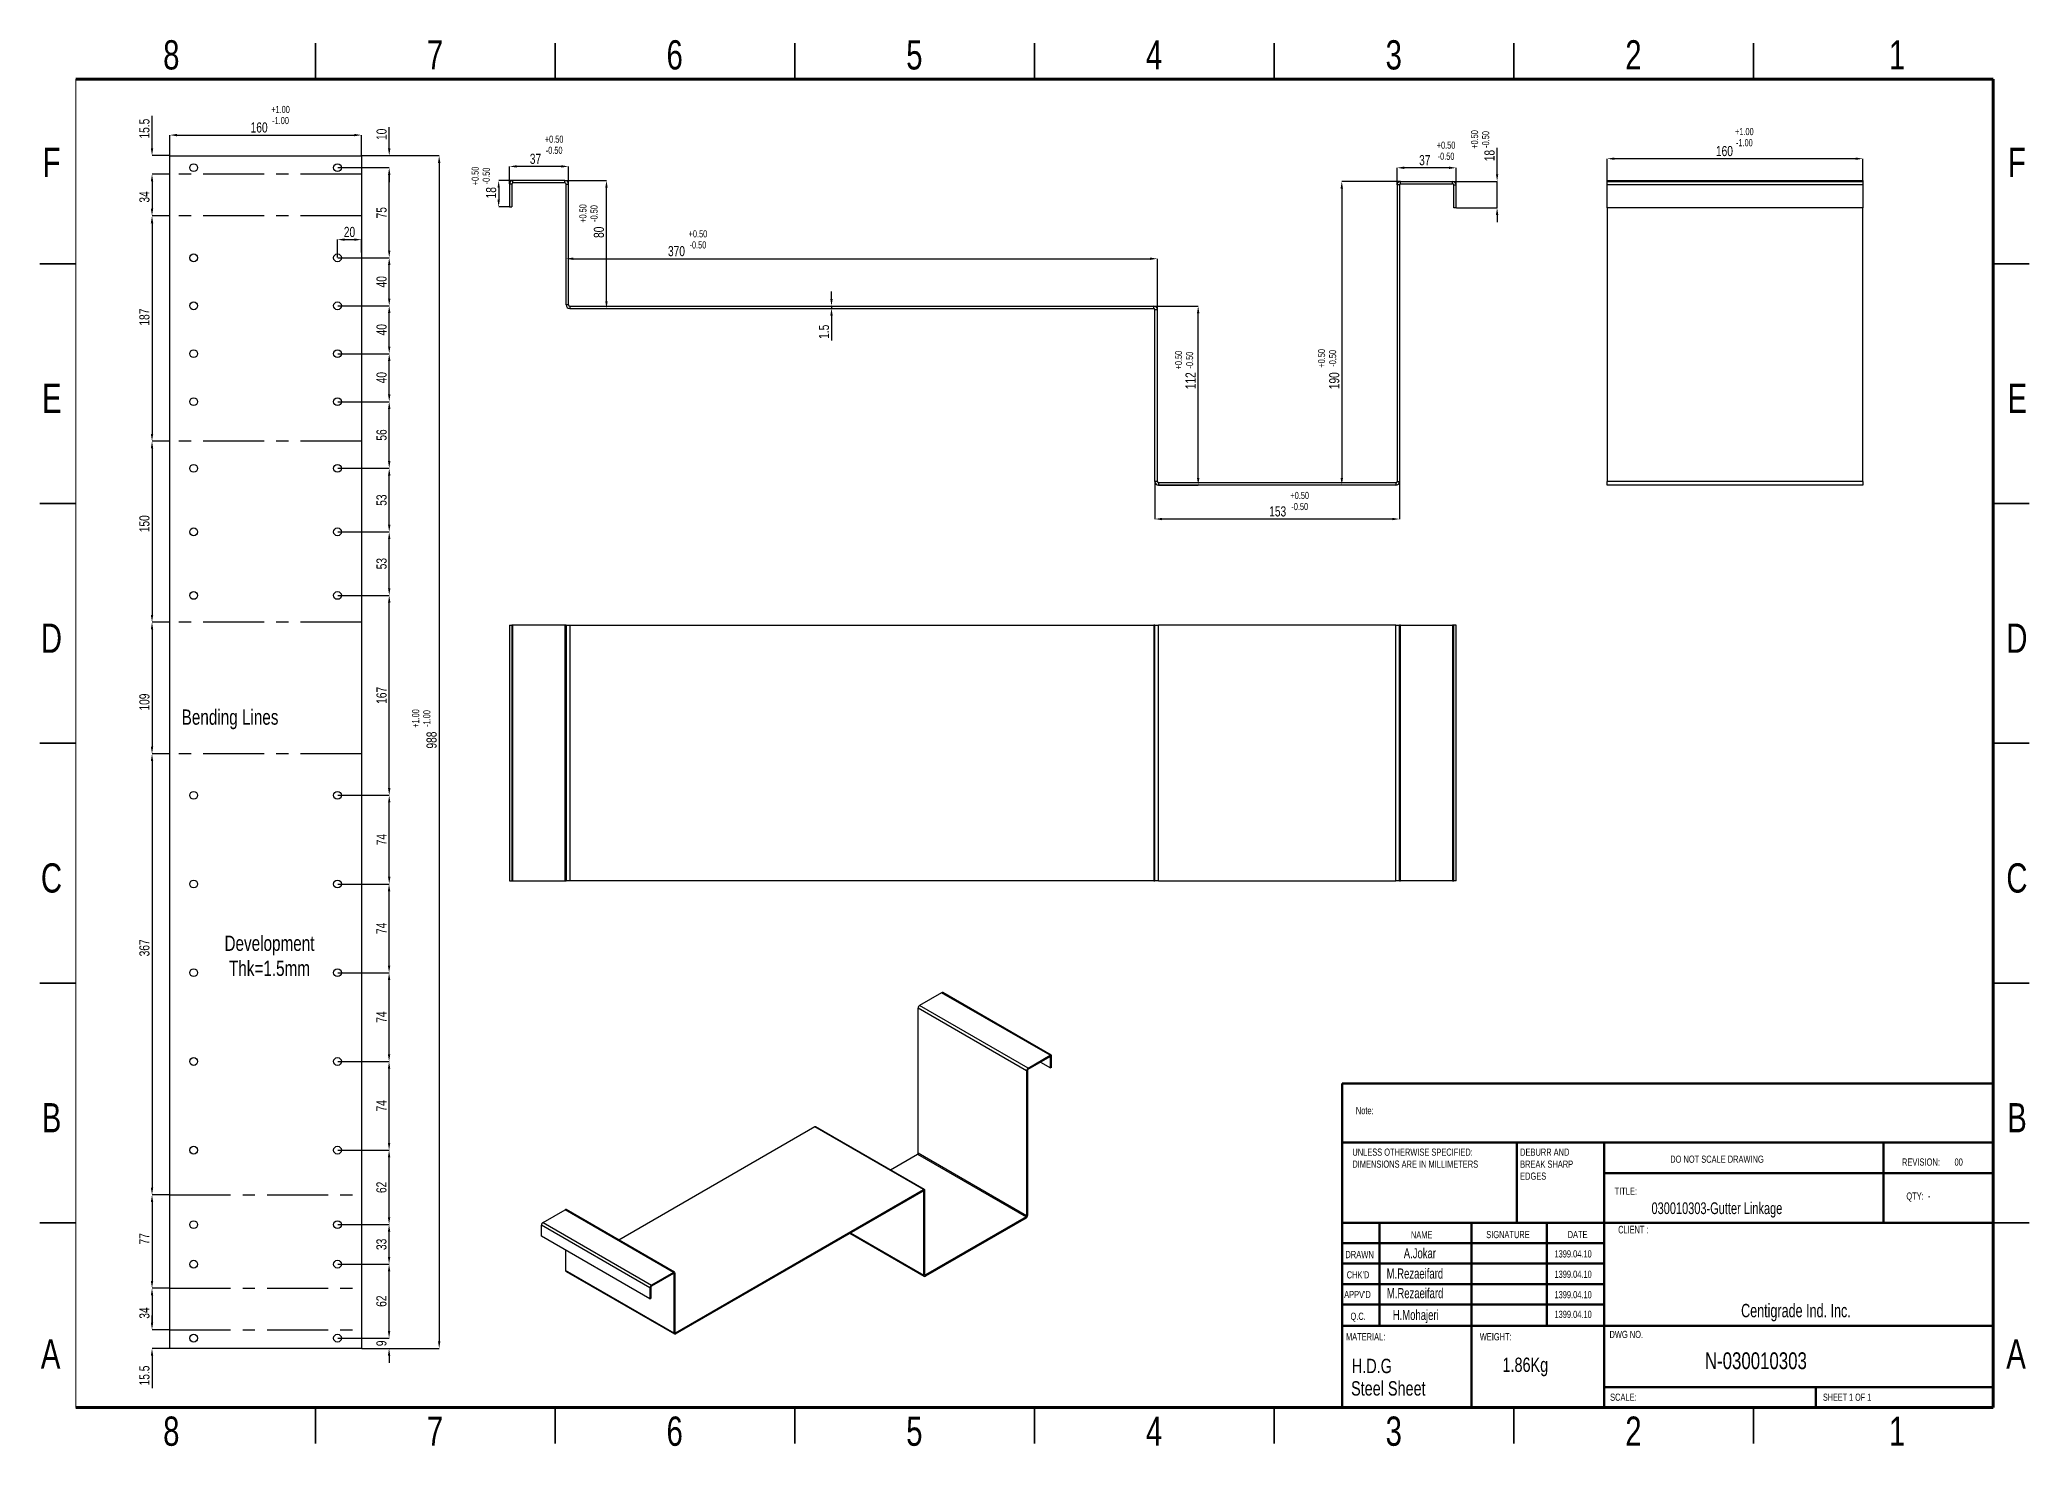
# Model space of a CAD drawing. Header units: millimetres. Extents: x 1147 to 1562, y 454 to 747.
import ezdxf

# ---------------------------------------------------------------- set-up
doc = ezdxf.new("R2010")
doc.units = ezdxf.units.MM
doc.linetypes.add('CENTERX2', pattern=[20.32, 12.7, -2.54, 2.54, -2.54])
doc.styles.add('SLDTEXTSTYLE0', font='TXT', dxfattribs={"width": 0.75})
doc.styles.add('SLDTEXTSTYLE1', font='TXT', dxfattribs={"width": 0.686449})
doc.styles.add('SLDTEXTSTYLE2', font='TXT', dxfattribs={"width": 0.652778})
doc.styles.add('SLDTEXTSTYLE3', font='TXT', dxfattribs={"width": 0.692308})
doc.styles.add('SLDTEXTSTYLE4', font='TXT', dxfattribs={"width": 0.7})
doc.styles.add('SLDTEXTSTYLE5', font='TXT', dxfattribs={"width": 0.678571})
doc.dimstyles.new('SLDDIMSTYLE29', dxfattribs={"dimtxt": 2.116667, "dimasz": 1.5, "dimexe": 0, "dimexo": 0.0625, "dimgap": 0.529167, "dimtad": 1, "dimdec": 0, "dimlfac": 3, "dimrnd": 1e-09, "dimzin": 12, "dimdsep": 46, "dimtxsty": 'SLDTEXTSTYLE0', "dimsah": 1, "dimcen": 0.09, "dimadec": 0, "dimazin": 3, "dimtfac": 1, "dimtdec": 0, "dimtmove": 0, "dimatfit": 0, "dimfxl": 1, "dimfrac": 2, "dimtolj": 1, "dimtzin": 12, "dimarcsym": 0})
doc.dimstyles.new('SLDDIMSTYLE30', dxfattribs={"dimtxt": 2.116667, "dimasz": 1.5, "dimexe": 0, "dimexo": 0.0625, "dimgap": 0.529167, "dimtad": 1, "dimdec": 0, "dimlfac": 3, "dimrnd": 1e-09, "dimzin": 12, "dimdsep": 46, "dimtxsty": 'SLDTEXTSTYLE0', "dimsah": 1, "dimcen": 0.09, "dimadec": 0, "dimazin": 3, "dimtfac": 1, "dimtdec": 0, "dimtofl": 0, "dimtmove": 0, "dimatfit": 3, "dimfxl": 1, "dimfrac": 2, "dimtolj": 1, "dimtzin": 12, "dimarcsym": 0})
doc.dimstyles.new('SLDDIMSTYLE31', dxfattribs={"dimtxt": 2.116667, "dimasz": 1.5, "dimexe": 0, "dimexo": 0.0625, "dimgap": 0.529167, "dimtad": 1, "dimdec": 6, "dimlfac": 3, "dimrnd": 1e-09, "dimzin": 12, "dimdsep": 46, "dimtxsty": 'SLDTEXTSTYLE0', "dimsah": 1, "dimcen": 0.09, "dimadec": 0, "dimazin": 3, "dimtfac": 1, "dimtdec": 1, "dimtmove": 0, "dimatfit": 0, "dimfxl": 1, "dimfrac": 2, "dimtolj": 1, "dimtzin": 12, "dimarcsym": 0})
doc.dimstyles.new('SLDDIMSTYLE32', dxfattribs={"dimtxt": 2.116667, "dimasz": 1.5, "dimexe": 0, "dimexo": 0.0625, "dimgap": 0.529167, "dimtad": 1, "dimdec": 0, "dimlfac": 4, "dimrnd": 1e-09, "dimzin": 12, "dimdsep": 46, "dimtxsty": 'SLDTEXTSTYLE0', "dimsah": 1, "dimcen": 0.09, "dimadec": 0, "dimazin": 3, "dimtfac": 1, "dimtdec": 0, "dimtofl": 0, "dimtmove": 0, "dimatfit": 3, "dimfxl": 1, "dimfrac": 2, "dimtolj": 1, "dimtzin": 12, "dimarcsym": 0})
doc.dimstyles.new('SLDDIMSTYLE33', dxfattribs={"dimtxt": 2.116667, "dimasz": 1.5, "dimexe": 0, "dimexo": 0.0625, "dimgap": 0.529167, "dimtad": 1, "dimdec": 0, "dimlfac": 4, "dimrnd": 1e-09, "dimzin": 12, "dimdsep": 46, "dimtxsty": 'SLDTEXTSTYLE0', "dimsah": 1, "dimcen": 0.09, "dimadec": 0, "dimazin": 3, "dimtfac": 1, "dimtdec": 0, "dimtmove": 0, "dimatfit": 0, "dimfxl": 1, "dimfrac": 2, "dimtolj": 1, "dimtzin": 12, "dimarcsym": 0})

msp = doc.modelspace()

# ---------------------------------------------------------------- texts
at = {"color": 7, "linetype": 'Continuous', "lineweight": 0}
for s, insert, char_height, attachment_point, style in [('8', (1174.3551178, 746.97954622), 6.096, 2, 'SLDTEXTSTYLE0'), ('6', (1279.3551178, 746.97954622), 6.096, 2, 'SLDTEXTSTYLE0'), ('3', (1429.3551178, 746.97954622), 6.096, 2, 'SLDTEXTSTYLE0'), ('2', (1479.3551178, 746.97954622), 6.096, 2, 'SLDTEXTSTYLE0'), ('7', (1229.3551178, 746.97954622), 6.096, 2, 'SLDTEXTSTYLE0'), ('5', (1329.3551178, 746.97954622), 6.096, 2, 'SLDTEXTSTYLE0'), ('4', (1379.3551178, 746.97954622), 6.096, 2, 'SLDTEXTSTYLE0'), ('1', (1534.3551178, 746.97954622), 6.096, 2, 'SLDTEXTSTYLE0'), ('F', (1149.35300116, 724.59154622), 6.096, 2, 'SLDTEXTSTYLE0'), ('F', (1559.35300116, 724.59154622), 6.096, 2, 'SLDTEXTSTYLE0'), ('E', (1149.42708435, 675.34154622), 6.096, 2, 'SLDTEXTSTYLE0'), ('E', (1559.42708435, 675.34154622), 6.096, 2, 'SLDTEXTSTYLE0'), ('D', (1149.34665116, 625.34154622), 6.096, 2, 'SLDTEXTSTYLE0'), ('D', (1559.34665116, 625.34154622), 6.096, 2, 'SLDTEXTSTYLE0'), ('C', (1149.35300113, 575.34154622), 6.096, 2, 'SLDTEXTSTYLE0'), ('C', (1559.35300113, 575.34154622), 6.096, 2, 'SLDTEXTSTYLE0'), ('B', (1149.36993436, 525.34154622), 6.096, 2, 'SLDTEXTSTYLE0'), ('Note:', (1421.44878122, 524.53215486), 1.5, 1, 'SLDTEXTSTYLE0'), ('B', (1559.36993436, 525.34154622), 6.096, 2, 'SLDTEXTSTYLE0'), ('DO NOT SCALE DRAWING', (1487.03114165, 514.39884939), 1.5, 1, 'SLDTEXTSTYLE0'), ('REVISION:       00', (1535.37139106, 513.80062914), 1.5, 1, 'SLDTEXTSTYLE2'), ('TITLE:', (1475.42756948, 507.73149043), 1.5, 1, 'SLDTEXTSTYLE0'), ('QTY:  -', (1536.29228948, 506.70197736), 1.5, 1, 'SLDTEXTSTYLE5'), ('030010303-Gutter Linkage', (1483.12526627, 504.64861511), 2.45, 1, 'SLDTEXTSTYLE4'), ('NAME', (1432.93874035, 498.61733845), 1.5, 1, 'SLDTEXTSTYLE0'), ('SIGNATURE', (1448.65008869, 498.67761219), 1.5, 1, 'SLDTEXTSTYLE0'), ('DATE', (1465.6343269, 498.67761219), 1.5, 1, 'SLDTEXTSTYLE0'), ('CLIENT :', (1476.17601629, 499.7511247), 1.5875, 1, 'SLDTEXTSTYLE4'), ('DRAWN', (1419.25986403, 494.50063713), 1.5, 1, 'SLDTEXTSTYLE1'), ('A.Jokar', (1431.44973925, 495.08506843), 2.116666667, 1, 'SLDTEXTSTYLE4'), ('1399.04.10', (1462.88510829, 494.64667087), 1.5, 1, 'SLDTEXTSTYLE0'), ("CHK'D", (1419.55572332, 490.27770883), 1.5, 1, 'SLDTEXTSTYLE0'), ('M.Rezaeifard', (1427.87363717, 490.86214014), 2.1166666667, 1, 'SLDTEXTSTYLE4'), ('1399.04.10', (1462.88510829, 490.39667087), 1.5, 1, 'SLDTEXTSTYLE0'), ("APPV'D", (1419.01822354, 486.18172244), 1.5, 1, 'SLDTEXTSTYLE0'), ('M.Rezaeifard', (1427.91804158, 486.76615374), 2.1166666667, 1, 'SLDTEXTSTYLE4'), ('1399.04.10', (1462.88510829, 486.14667087), 1.5, 1, 'SLDTEXTSTYLE0'), ('Q.C.', (1420.33189524, 481.64149165), 1.5, 1, 'SLDTEXTSTYLE0'), ('H.Mohajeri', (1429.15080394, 482.22592295), 2.116666667, 1, 'SLDTEXTSTYLE4'), ('1399.04.10', (1462.88510829, 482.03984703), 1.5, 1, 'SLDTEXTSTYLE0'), ('Centigrade Ind. Inc.', (1501.81738186, 483.47663575), 2.8, 1, 'SLDTEXTSTYLE4'), ('MATERIAL:', (1419.39173876, 477.37051795), 1.5, 1, 'SLDTEXTSTYLE0'), ('WEIGHT:', (1447.31010772, 477.36910214), 1.4986, 1, 'SLDTEXTSTYLE0'), ('DWG NO.', (1474.36950335, 477.8519121), 1.5, 1, 'SLDTEXTSTYLE0'), ('A', (1149.17308447, 476.09154622), 6.096, 2, 'SLDTEXTSTYLE0'), ('N-030010303', (1494.26445416, 473.36663536), 3.5, 1, 'SLDTEXTSTYLE0'), ('A', (1559.17308447, 476.09154622), 6.096, 2, 'SLDTEXTSTYLE0'), ('H.D.G', (1420.6206649, 472.02899757), 2.9972, 1, 'SLDTEXTSTYLE0'), ('1.86Kg', (1452.04273864, 472.27185894), 2.9972, 1, 'SLDTEXTSTYLE0'), ('Steel Sheet ', (1420.45815837, 467.35212949), 2.9972, 1, 'SLDTEXTSTYLE0'), ('SCALE:', (1474.49046725, 464.76594309), 1.5, 1, 'SLDTEXTSTYLE0'), ('SHEET 1 OF 1', (1518.89479556, 464.76594309), 1.5, 1, 'SLDTEXTSTYLE3'), ('8', (1174.3551178, 459.97954622), 6.096, 2, 'SLDTEXTSTYLE0'), ('7', (1229.3551178, 459.97954622), 6.096, 2, 'SLDTEXTSTYLE0'), ('6', (1279.3551178, 459.97954622), 6.096, 2, 'SLDTEXTSTYLE0'), ('5', (1329.3551178, 459.97954622), 6.096, 2, 'SLDTEXTSTYLE0'), ('4', (1379.3551178, 459.97954622), 6.096, 2, 'SLDTEXTSTYLE0'), ('3', (1429.3551178, 459.97954622), 6.096, 2, 'SLDTEXTSTYLE0'), ('2', (1479.3551178, 459.97954622), 6.096, 2, 'SLDTEXTSTYLE0'), ('1', (1534.3551178, 459.97954622), 6.096, 2, 'SLDTEXTSTYLE0')]:
    msp.add_mtext(s, dxfattribs=dict(at, insert=insert, char_height=char_height, attachment_point=attachment_point, style=style))
at = {"color": 7, "linetype": 'Continuous', "lineweight": 18, "attachment_point": 2, "style": 'SLDTEXTSTYLE0'}
for s, insert, char_height in [('\\A1;+1.00', (1197.13824792, 733.2871874), 1.481666667), ('\\A1;-1.00', (1197.13824792, 730.97374081), 1.481666667), ('\\A1;+0.50', (1254.20931146, 727.08316695), 1.481666667), ('\\A1;+1.00', (1502.49144624, 728.66891827), 1.481666667), ('\\A1;-1.00', (1502.49144624, 726.35547168), 1.481666667), ('\\A1;-0.50', (1254.20931146, 724.76972035), 1.481666667), ('\\A1;+0.50', (1440.27192369, 725.83668044), 1.481666667), ('\\A1;-0.50', (1440.27192369, 723.52323384), 1.481666667), ('\\A1;+0.50', (1284.20364941, 707.35032619), 1.481666667), ('\\A1;-0.50', (1284.20364941, 705.0368796), 1.481666667), ('\\A1;+0.50', (1409.7440039, 652.79884536), 1.481666667), ('\\A1;-0.50', (1409.7440039, 650.48539877), 1.481666667), ('\\A1;Development ', (1194.83357584, 560.25459844), 3.175), ('\\A1;Thk=1.5mm', (1194.83357584, 555.04186811), 3.175)]:
    msp.add_mtext(s, dxfattribs=dict(at, insert=insert, char_height=char_height))
at = {"color": 7, "linetype": 'Continuous', "lineweight": 18, "char_height": 1.481666667, "attachment_point": 2, "rotation": 90, "style": 'SLDTEXTSTYLE0'}
for s, insert in [('\\A1;+0.50', (1445.47573459, 726.29187151)), ('\\A1;-0.50', (1447.78918118, 726.29187151)), ('\\A1;+0.50', (1236.99822196, 718.67614224)), ('\\A1;-0.50', (1239.31166856, 718.67614224)), ('\\A1;+0.50', (1259.48032216, 710.84788769)), ('\\A1;-0.50', (1261.79376876, 710.84788769)), ('\\A1;+0.50', (1383.71771462, 680.27591101)), ('\\A1;-0.50', (1386.03116121, 680.27591101)), ('\\A1;+0.50', (1413.55078289, 680.64785413)), ('\\A1;-0.50', (1415.86422948, 680.64785413)), ('\\A1;+1.00', (1224.58648451, 605.54042383)), ('\\A1;-1.00', (1226.8999311, 605.54042383))]:
    msp.add_mtext(s, dxfattribs=dict(at, insert=insert))
at = {"color": 7, "linetype": 'Continuous', "lineweight": 18, "insert": (1186.60625985, 607.4219773), "char_height": 3.175, "width": 24.60625, "attachment_point": 2, "style": 'SLDTEXTSTYLE0'}
msp.add_mtext('\\A1;Bending Lines', dxfattribs=at)

# ---------------------------------------------------------------- blocks, each defined once
blk = doc.blocks.new('*D25')
at = {"color": 0, "linetype": 'Continuous', "lineweight": -2, "transparency": 16777216}
for p, q in [((1450.92, 719.05), (1450.92, 724.52)), ((1441.69, 717.55), (1450.92, 717.55)), ((1450.92, 712.05), (1450.92, 717.55)), ((1442.44, 712.05), (1450.92, 712.05)), ((1450.92, 710.55), (1450.92, 709.05))]:
    blk.add_line(p, q, dxfattribs=at)
at = {"color": 0, "linetype": 'Continuous', "transparency": 16777216}
for points in [[(1450.67, 719.05), (1451.17, 719.05), (1450.92, 717.55)], [(1450.67, 710.55), (1451.17, 710.55), (1450.92, 712.05)]]:
    blk.add_solid(points, dxfattribs=at)
at = {"layer": 'Defpoints', "color": 0, "linetype": 'Continuous', "transparency": 16777216}
for p in [(1441.63, 717.55), (1450.92, 717.55), (1442.38, 712.05)]:
    blk.add_point(p, dxfattribs=at)
at = {"color": 0, "linetype": 'Continuous', "lineweight": 18, "transparency": 16777216, "insert": (1448.27, 722.93), "char_height": 2.117, "attachment_point": 2, "rotation": 90, "style": 'SLDTEXTSTYLE0'}
blk.add_mtext('\\A1;18', dxfattribs=at)
blk = doc.blocks.new('*D26')
at = {"color": 0, "linetype": 'Continuous', "lineweight": -2, "transparency": 16777216}
for p, q in [((1430.04, 716.86), (1430.04, 720.38)), ((1440.88, 720.38), (1431.54, 720.38)), ((1442.38, 716.86), (1442.38, 720.38))]:
    blk.add_line(p, q, dxfattribs=at)
at = {"color": 0, "linetype": 'Continuous', "transparency": 16777216}
for points in [[(1431.54, 720.63), (1431.54, 720.13), (1430.04, 720.38)], [(1440.88, 720.63), (1440.88, 720.13), (1442.38, 720.38)]]:
    blk.add_solid(points, dxfattribs=at)
at = {"layer": 'Defpoints', "color": 0, "linetype": 'Continuous', "transparency": 16777216}
for p in [(1430.04, 720.38), (1430.04, 716.8), (1442.38, 716.8)]:
    blk.add_point(p, dxfattribs=at)
at = {"color": 0, "linetype": 'Continuous', "lineweight": 18, "transparency": 16777216, "insert": (1435.83, 723.03), "char_height": 2.117, "attachment_point": 2, "style": 'SLDTEXTSTYLE0'}
blk.add_mtext('\\A1;37', dxfattribs=at)
blk = doc.blocks.new('*D27')
at = {"color": 0, "linetype": 'Continuous', "lineweight": -2, "transparency": 16777216}
for p, q in [((1430.73, 717.55), (1418.52, 717.55)), ((1418.52, 716.05), (1418.52, 655.71)), ((1429.74, 654.21), (1418.52, 654.21))]:
    blk.add_line(p, q, dxfattribs=at)
at = {"color": 0, "linetype": 'Continuous', "transparency": 16777216}
for points in [[(1418.27, 716.05), (1418.77, 716.05), (1418.52, 717.55)], [(1418.27, 655.71), (1418.77, 655.71), (1418.52, 654.21)]]:
    blk.add_solid(points, dxfattribs=at)
at = {"layer": 'Defpoints', "color": 0, "linetype": 'Continuous', "transparency": 16777216}
for p in [(1430.79, 717.55), (1418.52, 654.21), (1429.8, 654.21)]:
    blk.add_point(p, dxfattribs=at)
at = {"color": 0, "linetype": 'Continuous', "lineweight": 18, "transparency": 16777216, "insert": (1415.88, 675.97), "char_height": 2.117, "attachment_point": 2, "rotation": 90, "style": 'SLDTEXTSTYLE0'}
blk.add_mtext('\\A1;190', dxfattribs=at)
blk = doc.blocks.new('*D28')
at = {"color": 0, "linetype": 'Continuous', "lineweight": -2, "transparency": 16777216}
for p, q in [((1379.54, 654.89), (1379.54, 647.14)), ((1430.54, 654.89), (1430.54, 647.14)), ((1429.04, 647.14), (1381.04, 647.14))]:
    blk.add_line(p, q, dxfattribs=at)
at = {"color": 0, "linetype": 'Continuous', "transparency": 16777216}
for points in [[(1381.04, 647.39), (1381.04, 646.89), (1379.54, 647.14)], [(1429.04, 647.39), (1429.04, 646.89), (1430.54, 647.14)]]:
    blk.add_solid(points, dxfattribs=at)
at = {"layer": 'Defpoints', "color": 0, "linetype": 'Continuous', "transparency": 16777216}
for p in [(1379.54, 654.96), (1430.54, 654.96), (1379.54, 647.14)]:
    blk.add_point(p, dxfattribs=at)
at = {"color": 0, "linetype": 'Continuous', "lineweight": 18, "transparency": 16777216, "insert": (1405.15, 649.79), "char_height": 2.117, "attachment_point": 2, "style": 'SLDTEXTSTYLE0'}
blk.add_mtext('\\A1;153', dxfattribs=at)
blk = doc.blocks.new('*D29')
at = {"color": 0, "linetype": 'Continuous', "lineweight": -2, "transparency": 16777216}
for p, q in [((1379.36, 691.55), (1388.56, 691.55)), ((1388.56, 655.71), (1388.56, 690.05)), ((1380.35, 654.21), (1388.56, 654.21))]:
    blk.add_line(p, q, dxfattribs=at)
at = {"color": 0, "linetype": 'Continuous', "transparency": 16777216}
for points in [[(1388.31, 690.05), (1388.81, 690.05), (1388.56, 691.55)], [(1388.31, 655.71), (1388.81, 655.71), (1388.56, 654.21)]]:
    blk.add_solid(points, dxfattribs=at)
at = {"layer": 'Defpoints', "color": 0, "linetype": 'Continuous', "transparency": 16777216}
for p in [(1379.3, 691.55), (1388.56, 691.55), (1380.29, 654.21)]:
    blk.add_point(p, dxfattribs=at)
at = {"color": 0, "linetype": 'Continuous', "lineweight": 18, "transparency": 16777216, "insert": (1385.91, 675.97), "char_height": 2.117, "attachment_point": 2, "rotation": 90, "style": 'SLDTEXTSTYLE0'}
blk.add_mtext('\\A1;112', dxfattribs=at)
blk = doc.blocks.new('*D30')
at = {"color": 0, "linetype": 'Continuous', "lineweight": -2, "transparency": 16777216}
for p, q in [((1256.71, 691.85), (1256.71, 701.42)), ((1258.21, 701.42), (1378.54, 701.42)), ((1380.04, 690.86), (1380.04, 701.42))]:
    blk.add_line(p, q, dxfattribs=at)
at = {"color": 0, "linetype": 'Continuous', "transparency": 16777216}
for points in [[(1258.21, 701.67), (1258.21, 701.17), (1256.71, 701.42)], [(1378.54, 701.67), (1378.54, 701.17), (1380.04, 701.42)]]:
    blk.add_solid(points, dxfattribs=at)
at = {"layer": 'Defpoints', "color": 0, "linetype": 'Continuous', "transparency": 16777216}
for p in [(1380.04, 701.42), (1256.71, 691.79), (1380.04, 690.8)]:
    blk.add_point(p, dxfattribs=at)
at = {"color": 0, "linetype": 'Continuous', "lineweight": 18, "transparency": 16777216, "insert": (1279.73, 704.06), "char_height": 2.117, "attachment_point": 2, "style": 'SLDTEXTSTYLE0'}
blk.add_mtext('\\A1;370', dxfattribs=at)
blk = doc.blocks.new('*D31')
at = {"color": 0, "linetype": 'Continuous', "lineweight": -2, "transparency": 16777216}
for p, q in [((1256.53, 717.71), (1265.13, 717.71)), ((1265.13, 692.55), (1265.13, 716.21)), ((1257.52, 691.05), (1265.13, 691.05))]:
    blk.add_line(p, q, dxfattribs=at)
at = {"color": 0, "linetype": 'Continuous', "transparency": 16777216}
for points in [[(1264.88, 716.21), (1265.38, 716.21), (1265.13, 717.71)], [(1264.88, 692.55), (1265.38, 692.55), (1265.13, 691.05)]]:
    blk.add_solid(points, dxfattribs=at)
at = {"layer": 'Defpoints', "color": 0, "linetype": 'Continuous', "transparency": 16777216}
for p in [(1256.47, 717.71), (1265.13, 717.71), (1257.46, 691.05)]:
    blk.add_point(p, dxfattribs=at)
at = {"color": 0, "linetype": 'Continuous', "lineweight": 18, "transparency": 16777216, "insert": (1262.48, 706.93), "char_height": 2.117, "attachment_point": 2, "rotation": 90, "style": 'SLDTEXTSTYLE0'}
blk.add_mtext('\\A1;80', dxfattribs=at)
blk = doc.blocks.new('*D32')
at = {"color": 0, "linetype": 'Continuous', "lineweight": -2, "transparency": 16777216}
for p, q in [((1244.88, 717.03), (1244.88, 720.67)), ((1255.71, 720.67), (1246.38, 720.67)), ((1257.21, 717.03), (1257.21, 720.67))]:
    blk.add_line(p, q, dxfattribs=at)
at = {"color": 0, "linetype": 'Continuous', "transparency": 16777216}
for points in [[(1246.38, 720.92), (1246.38, 720.42), (1244.88, 720.67)], [(1255.71, 720.92), (1255.71, 720.42), (1257.21, 720.67)]]:
    blk.add_solid(points, dxfattribs=at)
at = {"layer": 'Defpoints', "color": 0, "linetype": 'Continuous', "transparency": 16777216}
for p in [(1244.88, 720.67), (1244.88, 716.97), (1257.21, 716.97)]:
    blk.add_point(p, dxfattribs=at)
at = {"color": 0, "linetype": 'Continuous', "lineweight": 18, "transparency": 16777216, "insert": (1250.32, 723.31), "char_height": 2.117, "attachment_point": 2, "style": 'SLDTEXTSTYLE0'}
blk.add_mtext('\\A1;37', dxfattribs=at)
blk = doc.blocks.new('*D33')
at = {"color": 0, "linetype": 'Continuous', "lineweight": -2, "transparency": 16777216}
for p, q in [((1245.56, 717.71), (1242.64, 717.71)), ((1242.64, 716.21), (1242.64, 713.71)), ((1244.82, 712.21), (1242.64, 712.21))]:
    blk.add_line(p, q, dxfattribs=at)
at = {"color": 0, "linetype": 'Continuous', "transparency": 16777216}
for points in [[(1242.39, 716.21), (1242.89, 716.21), (1242.64, 717.71)], [(1242.39, 713.71), (1242.89, 713.71), (1242.64, 712.21)]]:
    blk.add_solid(points, dxfattribs=at)
at = {"layer": 'Defpoints', "color": 0, "linetype": 'Continuous', "transparency": 16777216}
for p in [(1245.62, 717.71), (1242.64, 712.21), (1244.88, 712.21)]:
    blk.add_point(p, dxfattribs=at)
at = {"color": 0, "linetype": 'Continuous', "lineweight": 18, "transparency": 16777216, "insert": (1240, 715.18), "char_height": 2.117, "attachment_point": 2, "rotation": 90, "style": 'SLDTEXTSTYLE0'}
blk.add_mtext('\\A1;18', dxfattribs=at)
blk = doc.blocks.new('*D34')
at = {"color": 0, "linetype": 'Continuous', "lineweight": -2, "transparency": 16777216}
for p, q in [((1312.07, 693.05), (1312.07, 694.55)), ((1257.52, 691.55), (1312.07, 691.55)), ((1257.52, 691.05), (1312.07, 691.05)), ((1312.07, 691.55), (1312.07, 691.05)), ((1312.07, 689.55), (1312.07, 684.34))]:
    blk.add_line(p, q, dxfattribs=at)
at = {"color": 0, "linetype": 'Continuous', "transparency": 16777216}
for points in [[(1311.82, 693.05), (1312.32, 693.05), (1312.07, 691.55)], [(1311.82, 689.55), (1312.32, 689.55), (1312.07, 691.05)]]:
    blk.add_solid(points, dxfattribs=at)
at = {"layer": 'Defpoints', "color": 0, "linetype": 'Continuous', "transparency": 16777216}
for p in [(1257.46, 691.55), (1257.46, 691.05), (1312.07, 691.55)]:
    blk.add_point(p, dxfattribs=at)
at = {"color": 0, "linetype": 'Continuous', "lineweight": 18, "transparency": 16777216, "insert": (1309.43, 686.19), "char_height": 2.117, "attachment_point": 2, "rotation": 90, "style": 'SLDTEXTSTYLE0'}
blk.add_mtext('\\A1;1.5', dxfattribs=at)
blk = doc.blocks.new('*D35')
at = {"color": 0, "linetype": 'Continuous', "lineweight": -2, "transparency": 16777216}
for p, q in [((1473.87, 717.61), (1473.87, 722.28)), ((1525.7, 722.28), (1475.37, 722.28)), ((1527.2, 717.61), (1527.2, 722.28))]:
    blk.add_line(p, q, dxfattribs=at)
at = {"color": 0, "linetype": 'Continuous', "transparency": 16777216}
for points in [[(1475.37, 722.53), (1475.37, 722.03), (1473.87, 722.28)], [(1525.7, 722.53), (1525.7, 722.03), (1527.2, 722.28)]]:
    blk.add_solid(points, dxfattribs=at)
at = {"layer": 'Defpoints', "color": 0, "linetype": 'Continuous', "transparency": 16777216}
for p in [(1473.87, 722.28), (1473.87, 717.55), (1527.2, 717.55)]:
    blk.add_point(p, dxfattribs=at)
at = {"color": 0, "linetype": 'Continuous', "lineweight": 18, "transparency": 16777216, "insert": (1498.34, 724.93), "char_height": 2.117, "attachment_point": 2, "style": 'SLDTEXTSTYLE0'}
blk.add_mtext('\\A1;160', dxfattribs=at)
blk = doc.blocks.new('*D36')
at = {"color": 0, "linetype": 'Continuous', "lineweight": -2, "transparency": 16777216}
for p, q in [((1174.02, 722.97), (1174.02, 727.2)), ((1175.52, 727.2), (1212.52, 727.2)), ((1214.02, 722.97), (1214.02, 727.2))]:
    blk.add_line(p, q, dxfattribs=at)
at = {"color": 0, "linetype": 'Continuous', "transparency": 16777216}
for points in [[(1175.52, 727.45), (1175.52, 726.95), (1174.02, 727.2)], [(1212.52, 727.45), (1212.52, 726.95), (1214.02, 727.2)]]:
    blk.add_solid(points, dxfattribs=at)
at = {"layer": 'Defpoints', "color": 0, "linetype": 'Continuous', "transparency": 16777216}
for p in [(1214.02, 727.2), (1174.02, 722.91), (1214.02, 722.91)]:
    blk.add_point(p, dxfattribs=at)
at = {"color": 0, "linetype": 'Continuous', "lineweight": 18, "transparency": 16777216, "insert": (1192.67, 729.85), "char_height": 2.117, "attachment_point": 2, "style": 'SLDTEXTSTYLE0'}
blk.add_mtext('\\A1;160', dxfattribs=at)
blk = doc.blocks.new('*D37')
at = {"color": 0, "linetype": 'Continuous', "lineweight": -2, "transparency": 16777216}
for p, q in [((1170.33, 724.41), (1170.33, 731.2)), ((1173.96, 722.91), (1170.33, 722.91)), ((1173.96, 719.05), (1170.33, 719.05)), ((1170.33, 717.55), (1170.33, 716.05))]:
    blk.add_line(p, q, dxfattribs=at)
at = {"color": 0, "linetype": 'Continuous', "transparency": 16777216}
for points in [[(1170.08, 724.41), (1170.58, 724.41), (1170.33, 722.91)], [(1170.08, 717.55), (1170.58, 717.55), (1170.33, 719.05)]]:
    blk.add_solid(points, dxfattribs=at)
at = {"layer": 'Defpoints', "color": 0, "linetype": 'Continuous', "transparency": 16777216}
for p in [(1174.02, 722.91), (1170.33, 719.05), (1174.02, 719.05)]:
    blk.add_point(p, dxfattribs=at)
at = {"color": 0, "linetype": 'Continuous', "lineweight": 18, "transparency": 16777216, "insert": (1167.68, 728.55), "char_height": 2.117, "attachment_point": 2, "rotation": 90, "style": 'SLDTEXTSTYLE0'}
blk.add_mtext('\\A1;15.5', dxfattribs=at)
blk = doc.blocks.new('*D38')
at = {"color": 0, "linetype": 'Continuous', "lineweight": -2, "transparency": 16777216}
for p, q in [((1173.96, 719.05), (1170.33, 719.05)), ((1170.33, 717.55), (1170.33, 711.83)), ((1173.96, 710.33), (1170.33, 710.33))]:
    blk.add_line(p, q, dxfattribs=at)
at = {"color": 0, "linetype": 'Continuous', "transparency": 16777216}
for points in [[(1170.08, 717.55), (1170.58, 717.55), (1170.33, 719.05)], [(1170.08, 711.83), (1170.58, 711.83), (1170.33, 710.33)]]:
    blk.add_solid(points, dxfattribs=at)
at = {"layer": 'Defpoints', "color": 0, "linetype": 'Continuous', "transparency": 16777216}
for p in [(1174.02, 719.05), (1170.33, 710.33), (1174.02, 710.33)]:
    blk.add_point(p, dxfattribs=at)
at = {"color": 0, "linetype": 'Continuous', "lineweight": 18, "transparency": 16777216, "insert": (1167.68, 714.3), "char_height": 2.117, "attachment_point": 2, "rotation": 90, "style": 'SLDTEXTSTYLE0'}
blk.add_mtext('\\A1;34', dxfattribs=at)
blk = doc.blocks.new('*D39')
at = {"color": 0, "linetype": 'Continuous', "lineweight": -2, "transparency": 16777216}
for p, q in [((1173.96, 710.33), (1170.33, 710.33)), ((1170.33, 708.83), (1170.33, 664.87)), ((1173.96, 663.37), (1170.33, 663.37))]:
    blk.add_line(p, q, dxfattribs=at)
at = {"color": 0, "linetype": 'Continuous', "transparency": 16777216}
for points in [[(1170.08, 708.83), (1170.58, 708.83), (1170.33, 710.33)], [(1170.08, 664.87), (1170.58, 664.87), (1170.33, 663.37)]]:
    blk.add_solid(points, dxfattribs=at)
at = {"layer": 'Defpoints', "color": 0, "linetype": 'Continuous', "transparency": 16777216}
for p in [(1174.02, 710.33), (1170.33, 663.37), (1174.02, 663.37)]:
    blk.add_point(p, dxfattribs=at)
at = {"color": 0, "linetype": 'Continuous', "lineweight": 18, "transparency": 16777216, "insert": (1167.68, 689.24), "char_height": 2.117, "attachment_point": 2, "rotation": 90, "style": 'SLDTEXTSTYLE0'}
blk.add_mtext('\\A1;187', dxfattribs=at)
blk = doc.blocks.new('*D40')
at = {"color": 0, "linetype": 'Continuous', "lineweight": -2, "transparency": 16777216}
for p, q in [((1173.96, 663.37), (1170.33, 663.37)), ((1170.33, 661.87), (1170.33, 627.15)), ((1173.96, 625.65), (1170.33, 625.65))]:
    blk.add_line(p, q, dxfattribs=at)
at = {"color": 0, "linetype": 'Continuous', "transparency": 16777216}
for points in [[(1170.08, 661.87), (1170.58, 661.87), (1170.33, 663.37)], [(1170.08, 627.15), (1170.58, 627.15), (1170.33, 625.65)]]:
    blk.add_solid(points, dxfattribs=at)
at = {"layer": 'Defpoints', "color": 0, "linetype": 'Continuous', "transparency": 16777216}
for p in [(1174.02, 663.37), (1170.33, 625.65), (1174.02, 625.65)]:
    blk.add_point(p, dxfattribs=at)
at = {"color": 0, "linetype": 'Continuous', "lineweight": 18, "transparency": 16777216, "insert": (1167.68, 646.15), "char_height": 2.117, "attachment_point": 2, "rotation": 90, "style": 'SLDTEXTSTYLE0'}
blk.add_mtext('\\A1;150', dxfattribs=at)
blk = doc.blocks.new('*D41')
at = {"color": 0, "linetype": 'Continuous', "lineweight": -2, "transparency": 16777216}
for p, q in [((1173.96, 625.65), (1170.33, 625.65)), ((1170.33, 624.15), (1170.33, 599.69)), ((1173.96, 598.19), (1170.33, 598.19))]:
    blk.add_line(p, q, dxfattribs=at)
at = {"color": 0, "linetype": 'Continuous', "transparency": 16777216}
for points in [[(1170.08, 624.15), (1170.58, 624.15), (1170.33, 625.65)], [(1170.08, 599.69), (1170.58, 599.69), (1170.33, 598.19)]]:
    blk.add_solid(points, dxfattribs=at)
at = {"layer": 'Defpoints', "color": 0, "linetype": 'Continuous', "transparency": 16777216}
for p in [(1174.02, 625.65), (1170.33, 598.19), (1174.02, 598.19)]:
    blk.add_point(p, dxfattribs=at)
at = {"color": 0, "linetype": 'Continuous', "lineweight": 18, "transparency": 16777216, "insert": (1167.68, 608.97), "char_height": 2.117, "attachment_point": 2, "rotation": 90, "style": 'SLDTEXTSTYLE0'}
blk.add_mtext('\\A1;109', dxfattribs=at)
blk = doc.blocks.new('*D42')
at = {"color": 0, "linetype": 'Continuous', "lineweight": -2, "transparency": 16777216}
for p, q in [((1173.96, 598.19), (1170.33, 598.19)), ((1170.33, 596.69), (1170.33, 507.72)), ((1173.96, 506.22), (1170.33, 506.22))]:
    blk.add_line(p, q, dxfattribs=at)
at = {"color": 0, "linetype": 'Continuous', "transparency": 16777216}
for points in [[(1170.08, 596.69), (1170.58, 596.69), (1170.33, 598.19)], [(1170.08, 507.72), (1170.58, 507.72), (1170.33, 506.22)]]:
    blk.add_solid(points, dxfattribs=at)
at = {"layer": 'Defpoints', "color": 0, "linetype": 'Continuous', "transparency": 16777216}
for p in [(1174.02, 598.19), (1170.33, 506.22), (1174.02, 506.22)]:
    blk.add_point(p, dxfattribs=at)
at = {"color": 0, "linetype": 'Continuous', "lineweight": 18, "transparency": 16777216, "insert": (1167.68, 557.71), "char_height": 2.117, "attachment_point": 2, "rotation": 90, "style": 'SLDTEXTSTYLE0'}
blk.add_mtext('\\A1;367', dxfattribs=at)
blk = doc.blocks.new('*D43')
at = {"color": 0, "linetype": 'Continuous', "lineweight": -2, "transparency": 16777216}
for p, q in [((1173.96, 506.22), (1170.33, 506.22)), ((1170.33, 504.72), (1170.33, 488.26)), ((1173.96, 486.76), (1170.33, 486.76))]:
    blk.add_line(p, q, dxfattribs=at)
at = {"color": 0, "linetype": 'Continuous', "transparency": 16777216}
for points in [[(1170.08, 504.72), (1170.58, 504.72), (1170.33, 506.22)], [(1170.08, 488.26), (1170.58, 488.26), (1170.33, 486.76)]]:
    blk.add_solid(points, dxfattribs=at)
at = {"layer": 'Defpoints', "color": 0, "linetype": 'Continuous', "transparency": 16777216}
for p in [(1174.02, 506.22), (1170.33, 486.76), (1174.02, 486.76)]:
    blk.add_point(p, dxfattribs=at)
at = {"color": 0, "linetype": 'Continuous', "lineweight": 18, "transparency": 16777216, "insert": (1167.68, 497.03), "char_height": 2.117, "attachment_point": 2, "rotation": 90, "style": 'SLDTEXTSTYLE0'}
blk.add_mtext('\\A1;77', dxfattribs=at)
blk = doc.blocks.new('*D44')
at = {"color": 0, "linetype": 'Continuous', "lineweight": -2, "transparency": 16777216}
for p, q in [((1173.96, 486.76), (1170.33, 486.76)), ((1170.33, 485.26), (1170.33, 479.54)), ((1173.96, 478.04), (1170.33, 478.04))]:
    blk.add_line(p, q, dxfattribs=at)
at = {"color": 0, "linetype": 'Continuous', "transparency": 16777216}
for points in [[(1170.08, 485.26), (1170.58, 485.26), (1170.33, 486.76)], [(1170.08, 479.54), (1170.58, 479.54), (1170.33, 478.04)]]:
    blk.add_solid(points, dxfattribs=at)
at = {"layer": 'Defpoints', "color": 0, "linetype": 'Continuous', "transparency": 16777216}
for p in [(1174.02, 486.76), (1170.33, 478.04), (1174.02, 478.04)]:
    blk.add_point(p, dxfattribs=at)
at = {"color": 0, "linetype": 'Continuous', "lineweight": 18, "transparency": 16777216, "insert": (1167.68, 481.56), "char_height": 2.117, "attachment_point": 2, "rotation": 90, "style": 'SLDTEXTSTYLE0'}
blk.add_mtext('\\A1;34', dxfattribs=at)
blk = doc.blocks.new('*D45')
at = {"color": 0, "linetype": 'Continuous', "lineweight": -2, "transparency": 16777216}
for p, q in [((1170.33, 479.54), (1170.33, 481.04)), ((1173.96, 478.04), (1170.33, 478.04)), ((1173.96, 474.18), (1170.33, 474.18)), ((1170.33, 472.68), (1170.33, 465.89))]:
    blk.add_line(p, q, dxfattribs=at)
at = {"color": 0, "linetype": 'Continuous', "transparency": 16777216}
for points in [[(1170.08, 479.54), (1170.58, 479.54), (1170.33, 478.04)], [(1170.08, 472.68), (1170.58, 472.68), (1170.33, 474.18)]]:
    blk.add_solid(points, dxfattribs=at)
at = {"layer": 'Defpoints', "color": 0, "linetype": 'Continuous', "transparency": 16777216}
for p in [(1174.02, 478.04), (1170.33, 474.18), (1174.02, 474.18)]:
    blk.add_point(p, dxfattribs=at)
at = {"color": 0, "linetype": 'Continuous', "lineweight": 18, "transparency": 16777216, "insert": (1167.68, 468.54), "char_height": 2.117, "attachment_point": 2, "rotation": 90, "style": 'SLDTEXTSTYLE0'}
blk.add_mtext('\\A1;15.5', dxfattribs=at)
blk = doc.blocks.new('*D46')
at = {"color": 0, "linetype": 'Continuous', "lineweight": -2, "transparency": 16777216}
for p, q in [((1214.08, 722.91), (1230.23, 722.91)), ((1230.23, 721.41), (1230.23, 475.68)), ((1214.08, 474.18), (1230.23, 474.18))]:
    blk.add_line(p, q, dxfattribs=at)
at = {"color": 0, "linetype": 'Continuous', "transparency": 16777216}
for points in [[(1229.98, 721.41), (1230.48, 721.41), (1230.23, 722.91)], [(1229.98, 475.68), (1230.48, 475.68), (1230.23, 474.18)]]:
    blk.add_solid(points, dxfattribs=at)
at = {"layer": 'Defpoints', "color": 0, "linetype": 'Continuous', "transparency": 16777216}
for p in [(1214.02, 722.91), (1214.02, 474.18), (1230.23, 474.18)]:
    blk.add_point(p, dxfattribs=at)
at = {"color": 0, "linetype": 'Continuous', "lineweight": 18, "transparency": 16777216, "insert": (1227.58, 601.04), "char_height": 2.117, "attachment_point": 2, "rotation": 90, "style": 'SLDTEXTSTYLE0'}
blk.add_mtext('\\A1;988', dxfattribs=at)
blk = doc.blocks.new('SW_NOTE_62')
at = {"color": 0, "linetype": 'Continuous', "lineweight": 0, "char_height": 1.5, "attachment_point": 1, "style": 'SLDTEXTSTYLE0'}
for s, insert in [('UNLESS OTHERWISE SPECIFIED:', (0, 1.93)), ('DIMENSIONS ARE IN MILLIMETERS', (0, -0.57))]:
    blk.add_mtext(s, dxfattribs=dict(at, insert=insert))
blk = doc.blocks.new('SW_NOTE_63')
at = {"color": 0, "linetype": 'Continuous', "lineweight": 0, "char_height": 1.5, "attachment_point": 1, "style": 'SLDTEXTSTYLE0'}
for s, insert in [('DEBURR AND', (0, 1.93)), ('BREAK SHARP', (0, -0.57)), ('EDGES', (0, -3.07))]:
    blk.add_mtext(s, dxfattribs=dict(at, insert=insert))
blk = doc.blocks.new('*D49')
at = {"color": 0, "linetype": 'Continuous', "lineweight": -2, "transparency": 16777216}
for p, q in [((1219.78, 477.82), (1219.78, 479.32)), ((1209.08, 476.32), (1219.78, 476.32)), ((1214.08, 474.18), (1219.78, 474.18)), ((1219.78, 472.68), (1219.78, 471.18))]:
    blk.add_line(p, q, dxfattribs=at)
at = {"color": 0, "linetype": 'Continuous', "transparency": 16777216}
for points in [[(1219.53, 477.82), (1220.03, 477.82), (1219.78, 476.32)], [(1219.53, 472.68), (1220.03, 472.68), (1219.78, 474.18)]]:
    blk.add_solid(points, dxfattribs=at)
at = {"layer": 'Defpoints', "color": 0, "linetype": 'Continuous', "transparency": 16777216}
for p in [(1209.02, 476.32), (1214.02, 474.18), (1219.78, 474.18)]:
    blk.add_point(p, dxfattribs=at)
at = {"color": 0, "linetype": 'Continuous', "lineweight": 18, "transparency": 16777216, "insert": (1218.19, 475.25), "char_height": 2.117, "attachment_point": 5, "rotation": 90, "style": 'SLDTEXTSTYLE0'}
blk.add_mtext('\\A1;9', dxfattribs=at)
blk = doc.blocks.new('*D50')
at = {"color": 0, "linetype": 'Continuous', "lineweight": -2, "transparency": 16777216}
for p, q in [((1209.08, 491.75), (1219.78, 491.75)), ((1219.78, 477.82), (1219.78, 490.25)), ((1209.08, 476.32), (1219.78, 476.32))]:
    blk.add_line(p, q, dxfattribs=at)
at = {"color": 0, "linetype": 'Continuous', "transparency": 16777216}
for points in [[(1219.53, 490.25), (1220.03, 490.25), (1219.78, 491.75)], [(1219.53, 477.82), (1220.03, 477.82), (1219.78, 476.32)]]:
    blk.add_solid(points, dxfattribs=at)
at = {"layer": 'Defpoints', "color": 0, "linetype": 'Continuous', "transparency": 16777216}
for p in [(1209.02, 491.75), (1219.78, 491.75), (1209.02, 476.32)]:
    blk.add_point(p, dxfattribs=at)
at = {"color": 0, "linetype": 'Continuous', "lineweight": 18, "transparency": 16777216, "insert": (1218.19, 484.04), "char_height": 2.117, "attachment_point": 5, "rotation": 90, "style": 'SLDTEXTSTYLE0'}
blk.add_mtext('\\A1;62', dxfattribs=at)
blk = doc.blocks.new('*D51')
at = {"color": 0, "linetype": 'Continuous', "lineweight": -2, "transparency": 16777216}
for p, q in [((1209.08, 500), (1219.78, 500)), ((1219.78, 493.25), (1219.78, 498.5)), ((1209.08, 491.75), (1219.78, 491.75))]:
    blk.add_line(p, q, dxfattribs=at)
at = {"color": 0, "linetype": 'Continuous', "transparency": 16777216}
for points in [[(1219.53, 498.5), (1220.03, 498.5), (1219.78, 500)], [(1219.53, 493.25), (1220.03, 493.25), (1219.78, 491.75)]]:
    blk.add_solid(points, dxfattribs=at)
at = {"layer": 'Defpoints', "color": 0, "linetype": 'Continuous', "transparency": 16777216}
for p in [(1209.02, 500), (1219.78, 500), (1209.02, 491.75)]:
    blk.add_point(p, dxfattribs=at)
at = {"color": 0, "linetype": 'Continuous', "lineweight": 18, "transparency": 16777216, "insert": (1218.19, 495.88), "char_height": 2.117, "attachment_point": 5, "rotation": 90, "style": 'SLDTEXTSTYLE0'}
blk.add_mtext('\\A1;33', dxfattribs=at)
blk = doc.blocks.new('*D52')
at = {"color": 0, "linetype": 'Continuous', "lineweight": -2, "transparency": 16777216}
for p, q in [((1209.08, 515.53), (1219.78, 515.53)), ((1219.78, 501.5), (1219.78, 514.03)), ((1209.08, 500), (1219.78, 500))]:
    blk.add_line(p, q, dxfattribs=at)
at = {"color": 0, "linetype": 'Continuous', "transparency": 16777216}
for points in [[(1219.53, 514.03), (1220.03, 514.03), (1219.78, 515.53)], [(1219.53, 501.5), (1220.03, 501.5), (1219.78, 500)]]:
    blk.add_solid(points, dxfattribs=at)
at = {"layer": 'Defpoints', "color": 0, "linetype": 'Continuous', "transparency": 16777216}
for p in [(1209.02, 515.53), (1219.78, 515.53), (1209.02, 500)]:
    blk.add_point(p, dxfattribs=at)
at = {"color": 0, "linetype": 'Continuous', "lineweight": 18, "transparency": 16777216, "insert": (1218.19, 507.77), "char_height": 2.117, "attachment_point": 5, "rotation": 90, "style": 'SLDTEXTSTYLE0'}
blk.add_mtext('\\A1;62', dxfattribs=at)
blk = doc.blocks.new('*D53')
at = {"color": 0, "linetype": 'Continuous', "lineweight": -2, "transparency": 16777216}
for p, q in [((1209.08, 534.03), (1219.78, 534.03)), ((1219.78, 517.03), (1219.78, 532.53)), ((1209.08, 515.53), (1219.78, 515.53))]:
    blk.add_line(p, q, dxfattribs=at)
at = {"color": 0, "linetype": 'Continuous', "transparency": 16777216}
for points in [[(1219.53, 532.53), (1220.03, 532.53), (1219.78, 534.03)], [(1219.53, 517.03), (1220.03, 517.03), (1219.78, 515.53)]]:
    blk.add_solid(points, dxfattribs=at)
at = {"layer": 'Defpoints', "color": 0, "linetype": 'Continuous', "transparency": 16777216}
for p in [(1209.02, 534.03), (1219.78, 534.03), (1209.02, 515.53)]:
    blk.add_point(p, dxfattribs=at)
at = {"color": 0, "linetype": 'Continuous', "lineweight": 18, "transparency": 16777216, "insert": (1218.19, 524.78), "char_height": 2.117, "attachment_point": 5, "rotation": 90, "style": 'SLDTEXTSTYLE0'}
blk.add_mtext('\\A1;74', dxfattribs=at)
blk = doc.blocks.new('*D54')
at = {"color": 0, "linetype": 'Continuous', "lineweight": -2, "transparency": 16777216}
for p, q in [((1209.08, 552.53), (1219.78, 552.53)), ((1219.78, 535.53), (1219.78, 551.03)), ((1209.08, 534.03), (1219.78, 534.03))]:
    blk.add_line(p, q, dxfattribs=at)
at = {"color": 0, "linetype": 'Continuous', "transparency": 16777216}
for points in [[(1219.53, 551.03), (1220.03, 551.03), (1219.78, 552.53)], [(1219.53, 535.53), (1220.03, 535.53), (1219.78, 534.03)]]:
    blk.add_solid(points, dxfattribs=at)
at = {"layer": 'Defpoints', "color": 0, "linetype": 'Continuous', "transparency": 16777216}
for p in [(1209.02, 552.53), (1219.78, 552.53), (1209.02, 534.03)]:
    blk.add_point(p, dxfattribs=at)
at = {"color": 0, "linetype": 'Continuous', "lineweight": 18, "transparency": 16777216, "insert": (1218.19, 543.28), "char_height": 2.117, "attachment_point": 5, "rotation": 90, "style": 'SLDTEXTSTYLE0'}
blk.add_mtext('\\A1;74', dxfattribs=at)
blk = doc.blocks.new('*D55')
at = {"color": 0, "linetype": 'Continuous', "lineweight": -2, "transparency": 16777216}
for p, q in [((1209.08, 571.03), (1219.78, 571.03)), ((1219.78, 554.03), (1219.78, 569.53)), ((1209.08, 552.53), (1219.78, 552.53))]:
    blk.add_line(p, q, dxfattribs=at)
at = {"color": 0, "linetype": 'Continuous', "transparency": 16777216}
for points in [[(1219.53, 569.53), (1220.03, 569.53), (1219.78, 571.03)], [(1219.53, 554.03), (1220.03, 554.03), (1219.78, 552.53)]]:
    blk.add_solid(points, dxfattribs=at)
at = {"layer": 'Defpoints', "color": 0, "linetype": 'Continuous', "transparency": 16777216}
for p in [(1209.02, 571.03), (1219.78, 571.03), (1209.02, 552.53)]:
    blk.add_point(p, dxfattribs=at)
at = {"color": 0, "linetype": 'Continuous', "lineweight": 18, "transparency": 16777216, "insert": (1218.19, 561.78), "char_height": 2.117, "attachment_point": 5, "rotation": 90, "style": 'SLDTEXTSTYLE0'}
blk.add_mtext('\\A1;74', dxfattribs=at)
blk = doc.blocks.new('*D56')
at = {"color": 0, "linetype": 'Continuous', "lineweight": -2, "transparency": 16777216}
for p, q in [((1209.08, 589.53), (1219.81, 589.53)), ((1219.81, 572.53), (1219.81, 588.03)), ((1209.08, 571.03), (1219.81, 571.03))]:
    blk.add_line(p, q, dxfattribs=at)
at = {"color": 0, "linetype": 'Continuous', "transparency": 16777216}
for points in [[(1219.56, 588.03), (1220.06, 588.03), (1219.81, 589.53)], [(1219.56, 572.53), (1220.06, 572.53), (1219.81, 571.03)]]:
    blk.add_solid(points, dxfattribs=at)
at = {"layer": 'Defpoints', "color": 0, "linetype": 'Continuous', "transparency": 16777216}
for p in [(1209.02, 589.53), (1219.81, 589.53), (1209.02, 571.03)]:
    blk.add_point(p, dxfattribs=at)
at = {"color": 0, "linetype": 'Continuous', "lineweight": 18, "transparency": 16777216, "insert": (1218.22, 580.28), "char_height": 2.117, "attachment_point": 5, "rotation": 90, "style": 'SLDTEXTSTYLE0'}
blk.add_mtext('\\A1;74', dxfattribs=at)
blk = doc.blocks.new('*D57')
at = {"color": 0, "linetype": 'Continuous', "lineweight": -2, "transparency": 16777216}
for p, q in [((1209.08, 631.21), (1219.81, 631.21)), ((1219.81, 591.03), (1219.81, 629.71)), ((1209.08, 589.53), (1219.81, 589.53))]:
    blk.add_line(p, q, dxfattribs=at)
at = {"color": 0, "linetype": 'Continuous', "transparency": 16777216}
for points in [[(1219.56, 629.71), (1220.06, 629.71), (1219.81, 631.21)], [(1219.56, 591.03), (1220.06, 591.03), (1219.81, 589.53)]]:
    blk.add_solid(points, dxfattribs=at)
at = {"layer": 'Defpoints', "color": 0, "linetype": 'Continuous', "transparency": 16777216}
for p in [(1209.02, 631.21), (1219.81, 631.21), (1209.02, 589.53)]:
    blk.add_point(p, dxfattribs=at)
at = {"color": 0, "linetype": 'Continuous', "lineweight": 18, "transparency": 16777216, "insert": (1218.22, 610.37), "char_height": 2.117, "attachment_point": 5, "rotation": 90, "style": 'SLDTEXTSTYLE0'}
blk.add_mtext('\\A1;167', dxfattribs=at)
blk = doc.blocks.new('*D58')
at = {"color": 0, "linetype": 'Continuous', "lineweight": -2, "transparency": 16777216}
for p, q in [((1209.08, 644.46), (1219.81, 644.46)), ((1219.81, 632.71), (1219.81, 642.96)), ((1209.08, 631.21), (1219.81, 631.21))]:
    blk.add_line(p, q, dxfattribs=at)
at = {"color": 0, "linetype": 'Continuous', "transparency": 16777216}
for points in [[(1219.56, 642.96), (1220.06, 642.96), (1219.81, 644.46)], [(1219.56, 632.71), (1220.06, 632.71), (1219.81, 631.21)]]:
    blk.add_solid(points, dxfattribs=at)
at = {"layer": 'Defpoints', "color": 0, "linetype": 'Continuous', "transparency": 16777216}
for p in [(1209.02, 644.46), (1219.81, 644.46), (1209.02, 631.21)]:
    blk.add_point(p, dxfattribs=at)
at = {"color": 0, "linetype": 'Continuous', "lineweight": 18, "transparency": 16777216, "insert": (1218.22, 637.83), "char_height": 2.117, "attachment_point": 5, "rotation": 90, "style": 'SLDTEXTSTYLE0'}
blk.add_mtext('\\A1;53', dxfattribs=at)
blk = doc.blocks.new('*D59')
at = {"color": 0, "linetype": 'Continuous', "lineweight": -2, "transparency": 16777216}
for p, q in [((1209.08, 657.71), (1219.81, 657.71)), ((1219.81, 645.96), (1219.81, 656.21)), ((1209.08, 644.46), (1219.81, 644.46))]:
    blk.add_line(p, q, dxfattribs=at)
at = {"color": 0, "linetype": 'Continuous', "transparency": 16777216}
for points in [[(1219.56, 656.21), (1220.06, 656.21), (1219.81, 657.71)], [(1219.56, 645.96), (1220.06, 645.96), (1219.81, 644.46)]]:
    blk.add_solid(points, dxfattribs=at)
at = {"layer": 'Defpoints', "color": 0, "linetype": 'Continuous', "transparency": 16777216}
for p in [(1209.02, 657.71), (1219.81, 657.71), (1209.02, 644.46)]:
    blk.add_point(p, dxfattribs=at)
at = {"color": 0, "linetype": 'Continuous', "lineweight": 18, "transparency": 16777216, "insert": (1218.22, 651.08), "char_height": 2.117, "attachment_point": 5, "rotation": 90, "style": 'SLDTEXTSTYLE0'}
blk.add_mtext('\\A1;53', dxfattribs=at)
blk = doc.blocks.new('*D60')
at = {"color": 0, "linetype": 'Continuous', "lineweight": -2, "transparency": 16777216}
for p, q in [((1209.08, 671.61), (1219.81, 671.61)), ((1219.81, 659.21), (1219.81, 670.11)), ((1209.08, 657.71), (1219.81, 657.71))]:
    blk.add_line(p, q, dxfattribs=at)
at = {"color": 0, "linetype": 'Continuous', "transparency": 16777216}
for points in [[(1219.56, 670.11), (1220.06, 670.11), (1219.81, 671.61)], [(1219.56, 659.21), (1220.06, 659.21), (1219.81, 657.71)]]:
    blk.add_solid(points, dxfattribs=at)
at = {"layer": 'Defpoints', "color": 0, "linetype": 'Continuous', "transparency": 16777216}
for p in [(1209.02, 671.61), (1219.81, 671.61), (1209.02, 657.71)]:
    blk.add_point(p, dxfattribs=at)
at = {"color": 0, "linetype": 'Continuous', "lineweight": 18, "transparency": 16777216, "insert": (1218.22, 664.66), "char_height": 2.117, "attachment_point": 5, "rotation": 90, "style": 'SLDTEXTSTYLE0'}
blk.add_mtext('\\A1;56', dxfattribs=at)
blk = doc.blocks.new('*D61')
at = {"color": 0, "linetype": 'Continuous', "lineweight": -2, "transparency": 16777216}
for p, q in [((1209.08, 681.61), (1219.81, 681.61)), ((1219.81, 673.11), (1219.81, 680.11)), ((1209.08, 671.61), (1219.81, 671.61))]:
    blk.add_line(p, q, dxfattribs=at)
at = {"color": 0, "linetype": 'Continuous', "transparency": 16777216}
for points in [[(1219.56, 680.11), (1220.06, 680.11), (1219.81, 681.61)], [(1219.56, 673.11), (1220.06, 673.11), (1219.81, 671.61)]]:
    blk.add_solid(points, dxfattribs=at)
at = {"layer": 'Defpoints', "color": 0, "linetype": 'Continuous', "transparency": 16777216}
for p in [(1209.02, 681.61), (1219.81, 681.61), (1209.02, 671.61)]:
    blk.add_point(p, dxfattribs=at)
at = {"color": 0, "linetype": 'Continuous', "lineweight": 18, "transparency": 16777216, "insert": (1218.22, 676.61), "char_height": 2.117, "attachment_point": 5, "rotation": 90, "style": 'SLDTEXTSTYLE0'}
blk.add_mtext('\\A1;40', dxfattribs=at)
blk = doc.blocks.new('*D62')
at = {"color": 0, "linetype": 'Continuous', "lineweight": -2, "transparency": 16777216}
for p, q in [((1209.08, 691.61), (1219.81, 691.61)), ((1219.81, 683.11), (1219.81, 690.11)), ((1209.08, 681.61), (1219.81, 681.61))]:
    blk.add_line(p, q, dxfattribs=at)
at = {"color": 0, "linetype": 'Continuous', "transparency": 16777216}
for points in [[(1219.56, 690.11), (1220.06, 690.11), (1219.81, 691.61)], [(1219.56, 683.11), (1220.06, 683.11), (1219.81, 681.61)]]:
    blk.add_solid(points, dxfattribs=at)
at = {"layer": 'Defpoints', "color": 0, "linetype": 'Continuous', "transparency": 16777216}
for p in [(1209.02, 691.61), (1219.81, 691.61), (1209.02, 681.61)]:
    blk.add_point(p, dxfattribs=at)
at = {"color": 0, "linetype": 'Continuous', "lineweight": 18, "transparency": 16777216, "insert": (1218.22, 686.61), "char_height": 2.117, "attachment_point": 5, "rotation": 90, "style": 'SLDTEXTSTYLE0'}
blk.add_mtext('\\A1;40', dxfattribs=at)
blk = doc.blocks.new('*D63')
at = {"color": 0, "linetype": 'Continuous', "lineweight": -2, "transparency": 16777216}
for p, q in [((1209.08, 701.61), (1219.81, 701.61)), ((1219.81, 693.11), (1219.81, 700.11)), ((1209.08, 691.61), (1219.81, 691.61))]:
    blk.add_line(p, q, dxfattribs=at)
at = {"color": 0, "linetype": 'Continuous', "transparency": 16777216}
for points in [[(1219.56, 700.11), (1220.06, 700.11), (1219.81, 701.61)], [(1219.56, 693.11), (1220.06, 693.11), (1219.81, 691.61)]]:
    blk.add_solid(points, dxfattribs=at)
at = {"layer": 'Defpoints', "color": 0, "linetype": 'Continuous', "transparency": 16777216}
for p in [(1209.02, 701.61), (1219.81, 701.61), (1209.02, 691.61)]:
    blk.add_point(p, dxfattribs=at)
at = {"color": 0, "linetype": 'Continuous', "lineweight": 18, "transparency": 16777216, "insert": (1218.22, 696.61), "char_height": 2.117, "attachment_point": 5, "rotation": 90, "style": 'SLDTEXTSTYLE0'}
blk.add_mtext('\\A1;40', dxfattribs=at)
blk = doc.blocks.new('*D64')
at = {"color": 0, "linetype": 'Continuous', "lineweight": -2, "transparency": 16777216}
for p, q in [((1209.08, 720.41), (1219.81, 720.41)), ((1219.81, 703.11), (1219.81, 718.91)), ((1209.08, 701.61), (1219.81, 701.61))]:
    blk.add_line(p, q, dxfattribs=at)
at = {"color": 0, "linetype": 'Continuous', "transparency": 16777216}
for points in [[(1219.56, 718.91), (1220.06, 718.91), (1219.81, 720.41)], [(1219.56, 703.11), (1220.06, 703.11), (1219.81, 701.61)]]:
    blk.add_solid(points, dxfattribs=at)
at = {"layer": 'Defpoints', "color": 0, "linetype": 'Continuous', "transparency": 16777216}
for p in [(1209.02, 720.41), (1219.81, 720.41), (1209.02, 701.61)]:
    blk.add_point(p, dxfattribs=at)
at = {"color": 0, "linetype": 'Continuous', "lineweight": 18, "transparency": 16777216, "insert": (1218.22, 711.01), "char_height": 2.117, "attachment_point": 5, "rotation": 90, "style": 'SLDTEXTSTYLE0'}
blk.add_mtext('\\A1;75', dxfattribs=at)
blk = doc.blocks.new('*D65')
at = {"color": 0, "linetype": 'Continuous', "lineweight": -2, "transparency": 16777216}
for p, q in [((1219.81, 724.41), (1219.81, 728.82)), ((1214.08, 722.91), (1219.81, 722.91)), ((1209.08, 720.41), (1219.81, 720.41)), ((1219.81, 718.91), (1219.81, 717.41))]:
    blk.add_line(p, q, dxfattribs=at)
at = {"color": 0, "linetype": 'Continuous', "transparency": 16777216}
for points in [[(1219.56, 724.41), (1220.06, 724.41), (1219.81, 722.91)], [(1219.56, 718.91), (1220.06, 718.91), (1219.81, 720.41)]]:
    blk.add_solid(points, dxfattribs=at)
at = {"layer": 'Defpoints', "color": 0, "linetype": 'Continuous', "transparency": 16777216}
for p in [(1214.02, 722.91), (1219.81, 722.91), (1209.02, 720.41)]:
    blk.add_point(p, dxfattribs=at)
at = {"color": 0, "linetype": 'Continuous', "lineweight": 18, "transparency": 16777216, "insert": (1218.22, 727.36), "char_height": 2.117, "attachment_point": 5, "rotation": 90, "style": 'SLDTEXTSTYLE0'}
blk.add_mtext('\\A1;10', dxfattribs=at)
blk = doc.blocks.new('*D66')
at = {"color": 0, "linetype": 'Continuous', "lineweight": -2, "transparency": 16777216}
for p, q in [((1209.02, 701.67), (1209.02, 705.4)), ((1210.52, 705.4), (1212.52, 705.4)), ((1214.02, 702.75), (1214.02, 705.4))]:
    blk.add_line(p, q, dxfattribs=at)
at = {"color": 0, "linetype": 'Continuous', "transparency": 16777216}
for points in [[(1210.52, 705.65), (1210.52, 705.15), (1209.02, 705.4)], [(1212.52, 705.65), (1212.52, 705.15), (1214.02, 705.4)]]:
    blk.add_solid(points, dxfattribs=at)
at = {"layer": 'Defpoints', "color": 0, "linetype": 'Continuous', "transparency": 16777216}
for p in [(1209.02, 701.61), (1214.02, 705.4), (1214.02, 702.68)]:
    blk.add_point(p, dxfattribs=at)
at = {"color": 0, "linetype": 'Continuous', "lineweight": 18, "transparency": 16777216, "insert": (1211.52, 706.99), "char_height": 2.117, "attachment_point": 5, "style": 'SLDTEXTSTYLE0'}
blk.add_mtext('\\A1;20', dxfattribs=at)

# ---------------------------------------------------------------- dimensions: what is measured, and where the dimension line sits
at = {"color": 7, "linetype": 'Continuous', "lineweight": 18}
for base, p1, p2, text, dimstyle, picture, middle in [((1170.33044535, 719.04915349), (1174.02049981, 722.90689671), (1174.02049981, 719.04915349), '15.5', 'SLDDIMSTYLE32', '*D37', (1170.33044535, 728.55273005)), ((1230.22963123, 474.18300508), (1214.02049981, 722.90689671), (1214.02049981, 474.18300508), '988', 'SLDDIMSTYLE32', '*D46', (1230.22963123, 601.04423076)), ((1450.92051475, 717.54507261), (1442.37795623, 712.04507261), (1441.6324229, 717.54507261), '18', 'SLDDIMSTYLE29', '*D25', (1450.92051475, 722.92797547)), ((1170.33044535, 710.33366703), (1174.02049981, 719.04915349), (1174.02049981, 710.33366703), '34', 'SLDDIMSTYLE33', '*D38', (1170.33044535, 714.29796404)), ((1242.64458642, 712.21173928), (1245.62348957, 717.71173928), (1244.87795623, 712.21173928), '18', 'SLDDIMSTYLE29', '*D33', (1242.64458642, 715.18067992)), ((1170.33044535, 663.36818058), (1174.02049981, 710.33366703), (1174.02049981, 663.36818058), '187', 'SLDDIMSTYLE32', '*D39', (1170.33044535, 689.23719634)), ((1170.33044535, 625.65269412), (1174.02049981, 663.36818058), (1174.02049981, 625.65269412), '150', 'SLDDIMSTYLE32', '*D40', (1170.33044535, 646.14575975)), ((1170.33044535, 598.18720767), (1174.02049981, 625.65269412), (1174.02049981, 598.18720767), '109', 'SLDDIMSTYLE32', '*D41', (1170.33044535, 608.9729696)), ((1170.33044535, 506.22172121), (1174.02049981, 598.18720767), (1174.02049981, 506.22172121), '367', 'SLDDIMSTYLE32', '*D42', (1170.33044535, 557.71443832)), ((1170.33044535, 486.75623476), (1174.02049981, 506.22172121), (1174.02049981, 486.75623476), '77', 'SLDDIMSTYLE32', '*D43', (1170.33044535, 497.02906484)), ((1170.33044535, 478.0407483), (1174.02049981, 486.75623476), (1174.02049981, 478.0407483), '34', 'SLDDIMSTYLE33', '*D44', (1170.33044535, 481.5636438)), ((1170.33044535, 474.18300508), (1174.02049981, 478.0407483), (1174.02049981, 474.18300508), '15.5', 'SLDDIMSTYLE32', '*D45', (1170.33044535, 468.53717174))]:
    dim = msp.add_linear_dim(base=base, p1=p1, p2=p2, angle=90, text=text, dimstyle=dimstyle, dxfattribs=at)
    dim.commit()
    dim.dimension.update_dxf_attribs({"geometry": picture, "text_midpoint": middle, "dimtype": 160})
for base, p1, p2, dimstyle, picture, middle in [((1214.02049981, 727.19961554), (1174.02049981, 722.90689671), (1214.02049981, 722.90689671), 'SLDDIMSTYLE32', '*D36', (1192.67232966, 727.19961554)), ((1244.87795623, 720.66574642), (1257.21128957, 716.96620595), (1244.87795623, 716.96620595), 'SLDDIMSTYLE30', '*D32', (1250.32367953, 720.66574642)), ((1430.0446229, 720.38273576), (1442.37795623, 716.79953928), (1430.0446229, 716.79953928), 'SLDDIMSTYLE30', '*D26', (1435.83308336, 720.38273576)), ((1473.86592813, 722.28397407), (1527.19926146, 717.54507261), (1473.86592813, 717.54507261), 'SLDDIMSTYLE30', '*D35', (1498.33650526, 722.28397407)), ((1380.0446229, 701.41675301), (1256.71128957, 691.79060595), (1380.0446229, 690.79953928), 'SLDDIMSTYLE30', '*D30', (1279.72726302, 701.41675301)), ((1379.5446229, 647.14337462), (1430.5446229, 654.95727261), (1379.5446229, 654.95727261), 'SLDDIMSTYLE30', '*D28', (1405.15360516, 647.14337462))]:
    dim = msp.add_linear_dim(base=base, p1=p1, p2=p2, dimstyle=dimstyle, dxfattribs=at)
    dim.commit()
    dim.dimension.update_dxf_attribs({"geometry": picture, "text_midpoint": middle, "dimtype": 160})
for base, p1, p2, picture, middle in [((1219.81029288, 722.90689671), (1209.02049936, 720.40689207), (1214.02049981, 722.90689671), '*D65', (1218.22279288, 727.36210505)), ((1219.81029288, 720.40689207), (1209.02049936, 701.60689207), (1209.02049936, 720.40689207), '*D64', (1218.22279288, 711.00689207)), ((1219.81029288, 701.60689207), (1209.02049936, 691.60689207), (1209.02049936, 701.60689207), '*D63', (1218.22279288, 696.60689207)), ((1219.81029288, 691.60689207), (1209.02049936, 681.60689207), (1209.02049936, 691.60689207), '*D62', (1218.22279288, 686.60689207)), ((1219.81029288, 681.60689207), (1209.02049936, 671.60689207), (1209.02049936, 681.60689207), '*D61', (1218.22279288, 676.60689207)), ((1219.81029288, 671.60689207), (1209.02049936, 657.70689207), (1209.02049936, 671.60689207), '*D60', (1218.22279288, 664.65689207)), ((1219.81029288, 657.70689207), (1209.02049936, 644.45689207), (1209.02049936, 657.70689207), '*D59', (1218.22279288, 651.08189207)), ((1219.81029288, 644.45689207), (1209.02049936, 631.20689207), (1209.02049936, 644.45689207), '*D58', (1218.22279288, 637.83189207)), ((1219.81029288, 631.20689207), (1209.02049936, 589.52939207), (1209.02049936, 631.20689207), '*D57', (1218.22279288, 610.36814207)), ((1219.81029288, 589.52939207), (1209.02049936, 571.02939207), (1209.02049936, 589.52939207), '*D56', (1218.22279288, 580.27939207)), ((1219.7765091, 571.02939207), (1209.02049936, 552.52939207), (1209.02049936, 571.02939207), '*D55', (1218.1890091, 561.77939207)), ((1219.7765091, 552.52939207), (1209.02049936, 534.02939207), (1209.02049936, 552.52939207), '*D54', (1218.1890091, 543.27939207)), ((1219.7765091, 534.02939207), (1209.02049936, 515.52939207), (1209.02049936, 534.02939207), '*D53', (1218.1890091, 524.77939207)), ((1219.7765091, 515.52939207), (1209.02049936, 500.00189207), (1209.02049936, 515.52939207), '*D52', (1218.1890091, 507.76564207)), ((1219.7765091, 500.00189207), (1209.02049936, 491.75189207), (1209.02049936, 500.00189207), '*D51', (1218.1890091, 495.87689207)), ((1219.7765091, 491.75189207), (1209.02049936, 476.32439207), (1209.02049936, 491.75189207), '*D50', (1218.1890091, 484.03814207)), ((1219.7765091, 474.18300516), (1209.02049936, 476.32439207), (1214.02049936, 474.18300516), '*D49', (1218.1890091, 475.25369861))]:
    dim = msp.add_linear_dim(base=base, p1=p1, p2=p2, angle=90, dimstyle='SLDDIMSTYLE32', dxfattribs=at)
    dim.commit()
    dim.dimension.update_dxf_attribs({"geometry": picture, "text_midpoint": middle})
for base, p1, p2, dimstyle, picture, middle in [((1265.12590748, 717.71173928), (1257.4568229, 691.04507261), (1256.46575623, 717.71173928), 'SLDDIMSTYLE30', '*D31', (1265.12590748, 706.92601073)), ((1418.52432832, 654.21173928), (1430.79015623, 717.54507261), (1429.79908957, 654.21173928), 'SLDDIMSTYLE30', '*D27', (1418.52432832, 675.96935512)), ((1312.0740315, 691.54507261), (1257.4568229, 691.04507261), (1257.4568229, 691.54507261), 'SLDDIMSTYLE31', '*D34', (1312.0740315, 686.19298928)), ((1388.55998022, 691.54507261), (1380.29015623, 654.21173928), (1379.29908957, 691.54507261), 'SLDDIMSTYLE30', '*D29', (1388.55998022, 675.96935512))]:
    dim = msp.add_linear_dim(base=base, p1=p1, p2=p2, angle=90, dimstyle=dimstyle, dxfattribs=at)
    dim.commit()
    dim.dimension.update_dxf_attribs({"geometry": picture, "text_midpoint": middle, "dimtype": 160})
dim = msp.add_linear_dim(base=(1214.02049936, 705.40121184), p1=(1209.02049936, 701.60689207), p2=(1214.02049936, 702.6832155), dimstyle='SLDDIMSTYLE32', dxfattribs=at)
dim.commit()
dim.dimension.update_dxf_attribs({"geometry": '*D66', "text_midpoint": (1211.52049936, 706.98871184)})

# ---------------------------------------------------------------- linework, layer by layer
at = {"color": 7, "linetype": 'Continuous', "lineweight": 35}
for p, q in [((1204.41650113, 738.86585581), (1204.41650113, 746.36585581)), ((1254.41650113, 738.86585581), (1254.41650113, 746.36585581)), ((1304.41650113, 738.86585581), (1304.41650113, 746.36585581)), ((1354.41650113, 746.36585581), (1354.41650113, 738.86585581)), ((1354.41650113, 738.86585581), (1354.41650113, 746.36585581)), ((1404.41650113, 738.86585581), (1404.41650113, 746.36585581)), ((1454.41650113, 738.86585581), (1454.41650113, 746.36585581)), ((1504.41650113, 738.86585581), (1504.41650113, 746.36585581)), ((1154.41650113, 700.36585581), (1146.91650113, 700.36585581)), ((1554.41650113, 700.36585581), (1561.91650113, 700.36585581)), ((1154.41650113, 650.36585581), (1146.91650113, 650.36585581)), ((1554.41650113, 650.36585581), (1561.91650113, 650.36585581)), ((1146.91650113, 600.36585581), (1154.41650113, 600.36585581)), ((1154.41650113, 600.36585581), (1146.91650113, 600.36585581)), ((1561.91650113, 600.36585581), (1554.41650113, 600.36585581)), ((1554.41650113, 600.36585581), (1561.91650113, 600.36585581)), ((1154.41650113, 550.36585581), (1146.91650113, 550.36585581)), ((1554.41650113, 550.36585581), (1561.91650113, 550.36585581)), ((1154.41650113, 500.36585581), (1146.91650113, 500.36585581)), ((1554.41650113, 500.36585581), (1561.91650113, 500.36585581)), ((1204.41650113, 461.86585581), (1204.41650113, 454.36585581)), ((1254.41650113, 461.86585581), (1254.41650113, 454.36585581)), ((1304.41650113, 461.86585581), (1304.41650113, 454.36585581)), ((1354.41650113, 454.36585581), (1354.41650113, 461.86585581)), ((1354.41650113, 461.86585581), (1354.41650113, 454.36585581)), ((1404.41650113, 461.86585581), (1404.41650113, 454.36585581)), ((1454.41650113, 461.86585581), (1454.41650113, 454.36585581)), ((1504.41650113, 461.86585581), (1504.41650113, 454.36585581))]:
    msp.add_line(p, q, dxfattribs=at)
at = {"color": 7, "linetype": 'Continuous', "lineweight": 18}
msp.add_line((1154.41650113, 461.86585581), (1154.41650113, 738.86585581), dxfattribs=at)
at = {"color": 7, "linetype": 'Continuous', "lineweight": 70}
for p, q in [((1154.41650113, 738.86585581), (1554.41650113, 738.86585581)), ((1554.41650113, 738.86585581), (1554.41650113, 461.86585581)), ((1554.41650113, 461.86585581), (1154.41650113, 461.86585581))]:
    msp.add_line(p, q, dxfattribs=at)
at = {"color": 7, "linetype": 'Continuous', "lineweight": 25}
for p, q in [((1174.02050025, 722.90689207), (1214.02049936, 722.90689207)), ((1174.02050025, 474.18300516), (1174.02050025, 722.90689207)), ((1214.02049936, 722.90689207), (1214.02049936, 474.18300516)), ((1245.37795731, 716.96620526), (1244.87795381, 716.96620526)), ((1244.87795381, 716.96620526), (1244.87795381, 712.21173894)), ((1245.37795731, 716.96620526), (1245.37795731, 712.21173894)), ((1245.62348871, 717.21173914), (1245.62348871, 717.71174015)), ((1256.46575737, 717.71174015), (1245.62348871, 717.71174015)), ((1256.46575737, 717.21173914), (1245.62348871, 717.21173914)), ((1256.46575737, 717.21173914), (1256.46575737, 717.71174015)), ((1256.71128877, 691.79060595), (1256.71128877, 716.96620526)), ((1256.71128877, 716.96620526), (1257.2112873, 716.96620526)), ((1257.2112873, 691.79060595), (1257.2112873, 716.96620526)), ((1430.54461924, 716.79953825), (1430.04462568, 716.79953825)), ((1430.04462568, 716.79953825), (1430.04462568, 654.95727302)), ((1430.54461924, 716.79953825), (1430.54461924, 654.95727302)), ((1430.79016058, 717.04507214), (1430.79016058, 717.54507315)), ((1430.79016058, 717.54507315), (1441.63242428, 717.54507315)), ((1430.79016058, 717.04507214), (1441.63242428, 717.04507214)), ((1441.63242428, 717.04507214), (1441.63242428, 717.54507315)), ((1441.87795568, 716.79953825), (1442.37795917, 716.79953825)), ((1441.87795568, 712.04507318), (1441.87795568, 716.79953825)), ((1442.37795917, 712.04507318), (1442.37795917, 716.79953825)), ((1473.86592872, 717.71174015), (1527.19926087, 717.71174015)), ((1473.86592872, 717.54507315), (1473.86592872, 717.71174015)), ((1473.86592872, 716.79953825), (1473.86592872, 717.54507315)), ((1473.86592872, 717.54507315), (1527.19926087, 717.54507315)), ((1527.19926087, 716.79953825), (1473.86592872, 716.79953825)), ((1473.86592872, 712.04507318), (1473.86592872, 716.79953825)), ((1527.19926087, 717.71174015), (1527.19926087, 717.54507315)), ((1527.19926087, 717.54507315), (1527.19926087, 716.79953825)), ((1527.19926087, 716.79953825), (1527.19926087, 712.04507318)), ((1244.87795381, 712.21173894), (1245.37795731, 712.21173894)), ((1442.37795917, 712.04507318), (1441.87795568, 712.04507318)), ((1527.19926087, 712.04507318), (1473.86592872, 712.04507318)), ((1473.86592872, 712.04507318), (1473.86592872, 654.95727302)), ((1527.19926087, 654.95727302), (1527.19926087, 712.04507318)), ((1257.2112873, 691.79060595), (1256.71128877, 691.79060595)), ((1257.45682367, 691.54507261), (1257.45682367, 691.04507261)), ((1257.45682367, 691.54507261), (1379.2990888, 691.54507261)), ((1257.45682367, 691.04507261), (1379.2990888, 691.04507261)), ((1379.2990888, 691.04507261), (1379.2990888, 691.54507261)), ((1379.54462517, 690.79953927), (1380.04462369, 690.79953927)), ((1379.54462517, 654.95727302), (1379.54462517, 690.79953927)), ((1380.04462369, 654.95727302), (1380.04462369, 690.79953927)), ((1380.04462369, 654.95727302), (1379.54462517, 654.95727302)), ((1380.29015509, 654.71173914), (1380.29015509, 654.21173813)), ((1429.79909428, 654.71173914), (1380.29015509, 654.71173914)), ((1429.79909428, 654.21173813), (1380.29015509, 654.21173813)), ((1429.79909428, 654.71173914), (1429.79909428, 654.21173813)), ((1430.04462568, 654.95727302), (1430.54461924, 654.95727302)), ((1527.19926087, 654.95727302), (1473.86592872, 654.95727302)), ((1473.86592872, 654.21173813), (1473.86592872, 654.95727302)), ((1527.19926087, 654.21173813), (1473.86592872, 654.21173813)), ((1527.19926087, 654.95727302), (1527.19926087, 654.21173813)), ((1244.87795381, 624.99272259), (1244.87795381, 571.65939045)), ((1244.87795381, 624.99272259), (1245.37795731, 624.99272259)), ((1245.37795731, 624.99272259), (1245.37795731, 571.65939045)), ((1245.62348871, 624.99272259), (1245.37795731, 624.99272259)), ((1245.62348871, 571.65939045), (1245.62348871, 624.99272259)), ((1256.46575737, 624.99272259), (1245.62348871, 624.99272259)), ((1256.46575737, 624.99272259), (1256.46575737, 571.65939045)), ((1256.71128877, 624.99272259), (1256.46575737, 624.99272259)), ((1256.71128877, 624.99272259), (1256.71128877, 571.65939045)), ((1256.71128877, 624.99272259), (1257.45682367, 624.99272259)), ((1257.45682367, 624.99272259), (1257.45682367, 571.65939045)), ((1257.45682367, 624.99272259), (1379.2990888, 624.99272259)), ((1379.54462517, 624.99272259), (1379.2990888, 624.99272259)), ((1379.2990888, 624.99272259), (1379.2990888, 571.65939045)), ((1379.54462517, 624.99272259), (1380.29015509, 624.99272259)), ((1379.54462517, 571.65939045), (1379.54462517, 624.99272259)), ((1380.29015509, 571.65939045), (1380.29015509, 624.99272259)), ((1429.79909428, 624.99272259), (1380.29015509, 624.99272259)), ((1429.79909428, 571.65939045), (1429.79909428, 624.99272259)), ((1429.79909428, 624.99272259), (1430.54461924, 624.99272259)), ((1430.54461924, 571.65939045), (1430.54461924, 624.99272259)), ((1430.79016058, 624.99272259), (1430.54461924, 624.99272259)), ((1430.79016058, 571.65939045), (1430.79016058, 624.99272259)), ((1430.79016058, 624.99272259), (1441.63242428, 624.99272259)), ((1441.87795568, 624.99272259), (1441.63242428, 624.99272259)), ((1441.63242428, 624.99272259), (1441.63242428, 571.65939045)), ((1441.87795568, 571.65939045), (1441.87795568, 624.99272259)), ((1442.37795917, 624.99272259), (1441.87795568, 624.99272259)), ((1442.37795917, 571.65939045), (1442.37795917, 624.99272259)), ((1244.87795381, 571.65939045), (1245.37795731, 571.65939045)), ((1245.37795731, 571.65939045), (1245.62348871, 571.65939045)), ((1245.62348871, 571.65939045), (1256.46575737, 571.65939045)), ((1256.46575737, 571.65939045), (1256.71128877, 571.65939045)), ((1257.45682367, 571.65939045), (1256.71128877, 571.65939045)), ((1379.2990888, 571.65939045), (1257.45682367, 571.65939045)), ((1379.2990888, 571.65939045), (1379.54462517, 571.65939045)), ((1380.29015509, 571.65939045), (1379.54462517, 571.65939045)), ((1380.29015509, 571.65939045), (1429.79909428, 571.65939045)), ((1430.54461924, 571.65939045), (1429.79909428, 571.65939045)), ((1430.54461924, 571.65939045), (1430.79016058, 571.65939045)), ((1441.63242428, 571.65939045), (1430.79016058, 571.65939045)), ((1441.63242428, 571.65939045), (1441.87795568, 571.65939045)), ((1442.37795917, 571.65939045), (1441.87795568, 571.65939045)), ((1335.05044461, 548.37068198), (1330.4504617, 545.71516837)), ((1357.6778611, 535.30815248), (1335.05044461, 548.37068198)), ((1357.90150071, 535.33029686), (1335.27408422, 548.39282636)), ((1352.76157452, 532.10478485), (1330.13415803, 545.16731435)), ((1330.13415803, 514.86927427), (1330.13415803, 545.16731435)), ((1353.07787819, 532.65263887), (1330.4504617, 545.71516837)), ((1352.97370383, 532.22724449), (1352.76157452, 532.10478485)), ((1352.76157452, 532.10478485), (1352.76157452, 501.80674478)), ((1352.97370383, 532.22724449), (1352.97370383, 501.92920442)), ((1353.07787819, 532.65263887), (1357.6778611, 535.30815248)), ((1353.07787819, 532.40767613), (1357.6778611, 535.06318974)), ((1353.07787819, 532.40767613), (1353.07787819, 532.65263887)), ((1355.66036628, 533.89851509), (1357.78203125, 532.67370397)), ((1357.67784319, 535.06317932), (1357.78203125, 535.00303283)), ((1357.6778611, 535.06318974), (1357.6778611, 535.30815248)), ((1357.78203125, 535.00303283), (1357.99416477, 535.1254949)), ((1357.78203125, 532.67370397), (1357.78203125, 535.00303283)), ((1357.99416477, 532.79616604), (1357.78203125, 532.67370397)), ((1357.99416477, 532.79616604), (1357.99416477, 535.1254949)), ((1308.60465009, 520.36581284), (1267.72526373, 496.76664542)), ((1331.23206658, 507.30328334), (1308.60465009, 520.36581284)), ((1331.45570829, 507.32542922), (1308.8282918, 520.38795872)), ((1324.36525335, 511.41866343), (1330.02998788, 514.68884506)), ((1330.02998788, 514.68884506), (1352.65740437, 501.62631557)), ((1352.76157452, 501.80674478), (1330.13415803, 514.86927427)), ((1279.53877143, 477.46137926), (1331.23206658, 507.30328334)), ((1279.53877143, 477.21641701), (1331.23206658, 507.05832109)), ((1331.23205077, 507.05831215), (1331.33623884, 506.99816566)), ((1331.23206658, 507.05832109), (1331.23206658, 507.30328334)), ((1331.33623884, 506.99816566), (1331.54837025, 507.12062652)), ((1331.33623884, 489.43816176), (1331.33623884, 506.99816566)), ((1331.54837025, 489.56062261), (1331.54837025, 507.12062652)), ((1251.8908961, 500.44535073), (1256.49088112, 503.10086556)), ((1279.11829761, 490.03833606), (1256.49088112, 503.10086556)), ((1279.34193933, 490.06048166), (1256.71452284, 503.12301115)), ((1274.20200893, 486.83496721), (1251.57459243, 499.89749671)), ((1251.57459243, 497.56816724), (1251.57459243, 499.89749671)), ((1251.8908961, 500.44535073), (1274.5183126, 487.38282123)), ((1315.89193897, 498.20265328), (1331.42889868, 489.23335736)), ((1316.02299355, 498.27831009), (1331.33623884, 489.43816176)), ((1352.65740437, 501.62631557), (1331.6525404, 489.5004657)), ((1352.65740437, 501.38135283), (1331.6525404, 489.25550296)), ((1352.65740437, 501.62631557), (1352.65740437, 501.38135283)), ((1352.76157452, 501.80674478), (1352.97370383, 501.92920442)), ((1274.20200893, 484.50563774), (1251.57459243, 497.56816724)), ((1256.59505127, 494.66991915), (1256.59505127, 490.46160333)), ((1279.22246776, 477.39907383), (1256.59505127, 490.46160333)), ((1256.68771323, 490.25680063), (1279.31512972, 477.19427113)), ((1279.11829761, 490.03833606), (1274.5183126, 487.38282123)), ((1279.11829761, 489.79337332), (1274.5183126, 487.13785849)), ((1279.1182797, 489.7933629), (1279.22246776, 489.73321641)), ((1279.11829761, 489.79337332), (1279.11829761, 490.03833606)), ((1279.22246776, 489.73321641), (1279.43459917, 489.85567726)), ((1279.22246776, 477.39907383), (1279.22246776, 489.73321641)), ((1279.43459917, 477.52153469), (1279.43459917, 489.85567726)), ((1274.41414244, 486.95742928), (1274.20200893, 486.83496721)), ((1274.20200893, 486.83496721), (1274.20200893, 484.50563774)), ((1274.41414244, 486.95742928), (1274.41414244, 484.62809981)), ((1274.5183126, 487.13785849), (1274.5183126, 487.38282123)), ((1331.54837025, 489.56062261), (1331.33623884, 489.43816176)), ((1331.6525404, 489.5004657), (1331.54836919, 489.56060245)), ((1331.6525404, 489.5004657), (1331.6525404, 489.25550296)), ((1274.20200893, 484.50563774), (1274.41414244, 484.62809981)), ((1279.43459917, 477.52153469), (1279.22246776, 477.39907383)), ((1279.53877143, 477.46137926), (1279.43460023, 477.52151601)), ((1279.53877143, 477.46137926), (1279.53877143, 477.21641701)), ((1214.02049936, 474.18300516), (1174.02050025, 474.18300516))]:
    msp.add_line(p, q, dxfattribs=at)
at = {"color": 7, "linetype": 'CENTERX2'}
for p, q in [((1214.02049981, 719.04915349), (1174.02049981, 719.04915349)), ((1214.02049981, 710.33366703), (1174.02049981, 710.33366703)), ((1214.02049981, 663.36818058), (1174.02049981, 663.36818058)), ((1214.02049981, 625.65269412), (1174.02049981, 625.65269412)), ((1214.02049981, 598.18720767), (1174.02049981, 598.18720767)), ((1174.02049981, 506.22172121), (1214.02049981, 506.22172121)), ((1174.02049981, 486.75623476), (1214.02049981, 486.75623476)), ((1174.02049981, 478.0407483), (1214.02049981, 478.0407483))]:
    msp.add_line(p, q, dxfattribs=at)
at = {"color": 7, "linetype": 'Continuous', "lineweight": 50}
for p, q in [((1418.61650113, 529.46286125), (1554.41650113, 529.46286125)), ((1418.61650113, 529.46286125), (1418.61650113, 517.11585581)), ((1418.61650113, 517.11585581), (1554.41650113, 517.11585581)), ((1418.61650113, 517.11585581), (1418.61650113, 462.11585581)), ((1455.01650113, 517.11585581), (1455.01650113, 500.36585581)), ((1473.21650113, 517.11585581), (1473.21650113, 461.86585581)), ((1531.50652745, 500.36585581), (1531.50652745, 517.11585581)), ((1554.41650113, 510.74085581), (1473.21650113, 510.74085581)), ((1554.41650113, 500.36585581), (1418.61650113, 500.36585581)), ((1426.41650113, 500.36585581), (1426.41650113, 478.86585581)), ((1445.60745356, 500.36585581), (1445.60745356, 462.11585581)), ((1461.32257728, 500.36585581), (1461.32257728, 478.86585581)), ((1473.21650113, 462.11585581), (1473.21650113, 500.36585581)), ((1473.21650113, 496.11585581), (1418.61650113, 496.11585581)), ((1473.21650113, 491.86585581), (1418.61650113, 491.86585581)), ((1473.21650113, 487.61585581), (1418.61650113, 487.61585581)), ((1473.21650113, 483.36585581), (1418.61650113, 483.36585581)), ((1429.01650113, 478.86585581), (1418.61650113, 478.86585581)), ((1429.01650113, 478.86585581), (1554.41650113, 478.86585581)), ((1473.21650113, 466.11585581), (1554.41650113, 466.11585581)), ((1517.41650113, 461.86585581), (1517.41650113, 466.11585581))]:
    msp.add_line(p, q, dxfattribs=at)
for centre in [(1179.02050025, 720.40689207), (1209.02049936, 720.40689207), (1179.02050025, 701.60689207), (1209.02049936, 701.60689207), (1179.02050025, 691.60689207), (1209.02049936, 691.60689207), (1179.02050025, 681.60689207), (1209.02049936, 681.60689207), (1179.02050025, 671.60689207), (1209.02049936, 671.60689207), (1179.02050025, 657.70689207), (1209.02049936, 657.70689207), (1179.02050025, 644.45689207), (1209.02049936, 644.45689207), (1179.02050025, 631.20689207), (1209.02049936, 631.20689207), (1179.02050025, 589.52939207), (1209.02049936, 589.52939207), (1179.02050025, 571.02939207), (1209.02049936, 571.02939207), (1179.02050025, 552.52939207), (1209.02049936, 552.52939207), (1179.02050025, 534.02939207), (1209.02049936, 534.02939207), (1179.02050025, 515.52939207), (1209.02049936, 515.52939207), (1179.02050025, 500.00189207), (1209.02049936, 500.00189207), (1179.02050025, 491.75189207), (1209.02049936, 491.75189207), (1179.02050025, 476.32439207), (1209.02049936, 476.32439207)]:
    msp.add_circle(centre, 0.8125)
at = {"color": 7, "linetype": 'Continuous', "lineweight": 25}
for centre, radius, start, end in [((1245.62348957, 716.96620595), 0.74553333, 90, 180), ((1245.62348957, 716.96620595), 0.24553333, 90, 180), ((1256.46575623, 716.96620595), 0.74553333, 0, 90), ((1256.46575623, 716.96620595), 0.24553333, 0, 90), ((1430.79015623, 716.79953928), 0.74553333, 90, 180), ((1430.79015623, 716.79953928), 0.24553333, 90, 180), ((1441.6324229, 716.79953928), 0.74553333, 0, 90), ((1441.6324229, 716.79953928), 0.24553333, 0, 90), ((1257.4568229, 691.79060595), 0.74553333, 180, 270), ((1257.4568229, 691.79060595), 0.24553333, 180, 270), ((1379.29908957, 690.79953928), 0.74553333, 0, 90), ((1379.29908957, 690.79953928), 0.24553333, 0, 90), ((1380.29015623, 654.95727261), 0.74553333, 180, 270), ((1380.29015623, 654.95727261), 0.24553333, 180, 270), ((1429.79908957, 654.95727261), 0.74553333, 270, 0), ((1429.79908957, 654.95727261), 0.24553333, 270, 0), ((1335.18147113, 548.18778249), 0.22498927, 65.692518816, 125.6172583981), ((1330.82088189, 545.13607016), 0.68743425, 122.6050155073, 177.3949843471), ((1357.80133526, 535.15677321), 0.19534982, 350.7864675871, 129.2027806582), ((1353.44829838, 532.07354066), 0.68743425, 122.6050155073, 177.3949843471), ((1353.19988296, 532.21694625), 0.22641345, 122.6059504178, 177.3930456124), ((1357.71852636, 535.01333626), 0.06433531, 350.7842793767, 129.2039651328), ((1308.73567886, 520.18291327), 0.22499064, 65.692718904, 125.6177144221), ((1329.90798122, 514.8795709), 0.22641106, 302.6069069482, 357.393427521), ((1331.35554124, 507.15190506), 0.19534936, 350.7863747633, 129.203080087), ((1331.27273206, 507.00846603), 0.06433668, 350.7872428318, 129.2032287052), ((1256.62191029, 502.91795937), 0.22499626, 65.6934757465, 125.6168128787), ((1252.26133057, 499.86624428), 0.68744889, 122.6056477374, 177.3943521169), ((1352.28697766, 501.96044966), 0.68743661, 302.6055356412, 357.394905021), ((1352.53539771, 501.8170414), 0.22641106, 302.6069069482, 357.393427521), ((1256.81072589, 490.43582066), 0.21721024, 173.1829669546, 235.5053032513), ((1279.24177166, 489.88695861), 0.19534834, 350.7854927861, 129.2030943212), ((1279.15896204, 489.74351841), 0.0643359, 350.7856527975, 129.2025917121), ((1274.88874706, 486.80371478), 0.68744889, 122.6056477374, 177.3943521169), ((1274.64031098, 486.94713744), 0.22640258, 122.6057938215, 177.3945406477), ((1331.52906655, 489.40688076), 0.19534848, 170.7856050444, 309.202982063), ((1331.61187597, 489.55032061), 0.0643359, 170.7856527975, 309.2025917121), ((1279.41529677, 477.36779528), 0.19534936, 170.7863737724, 309.203081078), ((1279.49810596, 477.51123432), 0.06433668, 170.7872433339, 309.2032282031)]:
    msp.add_arc(centre, radius, start, end, dxfattribs=at)

# ---------------------------------------------------------------- block references
at = {"color": 7, "linetype": 'Continuous', "lineweight": 0}
for name, p in [('SW_NOTE_62', (1420.72533117, 513.93534522)), ('SW_NOTE_63', (1455.72571682, 513.93534546))]:
    msp.add_blockref(name, p, dxfattribs=at)

msp.set_redraw_order([(e.dxf.handle, doc.entitydb.next_handle()) for e in msp.query("TEXT MTEXT ATTDEF DIMENSION ARC_DIMENSION")])  # texts and dimensions are drawn at this point

doc.saveas('drawing.dxf')
